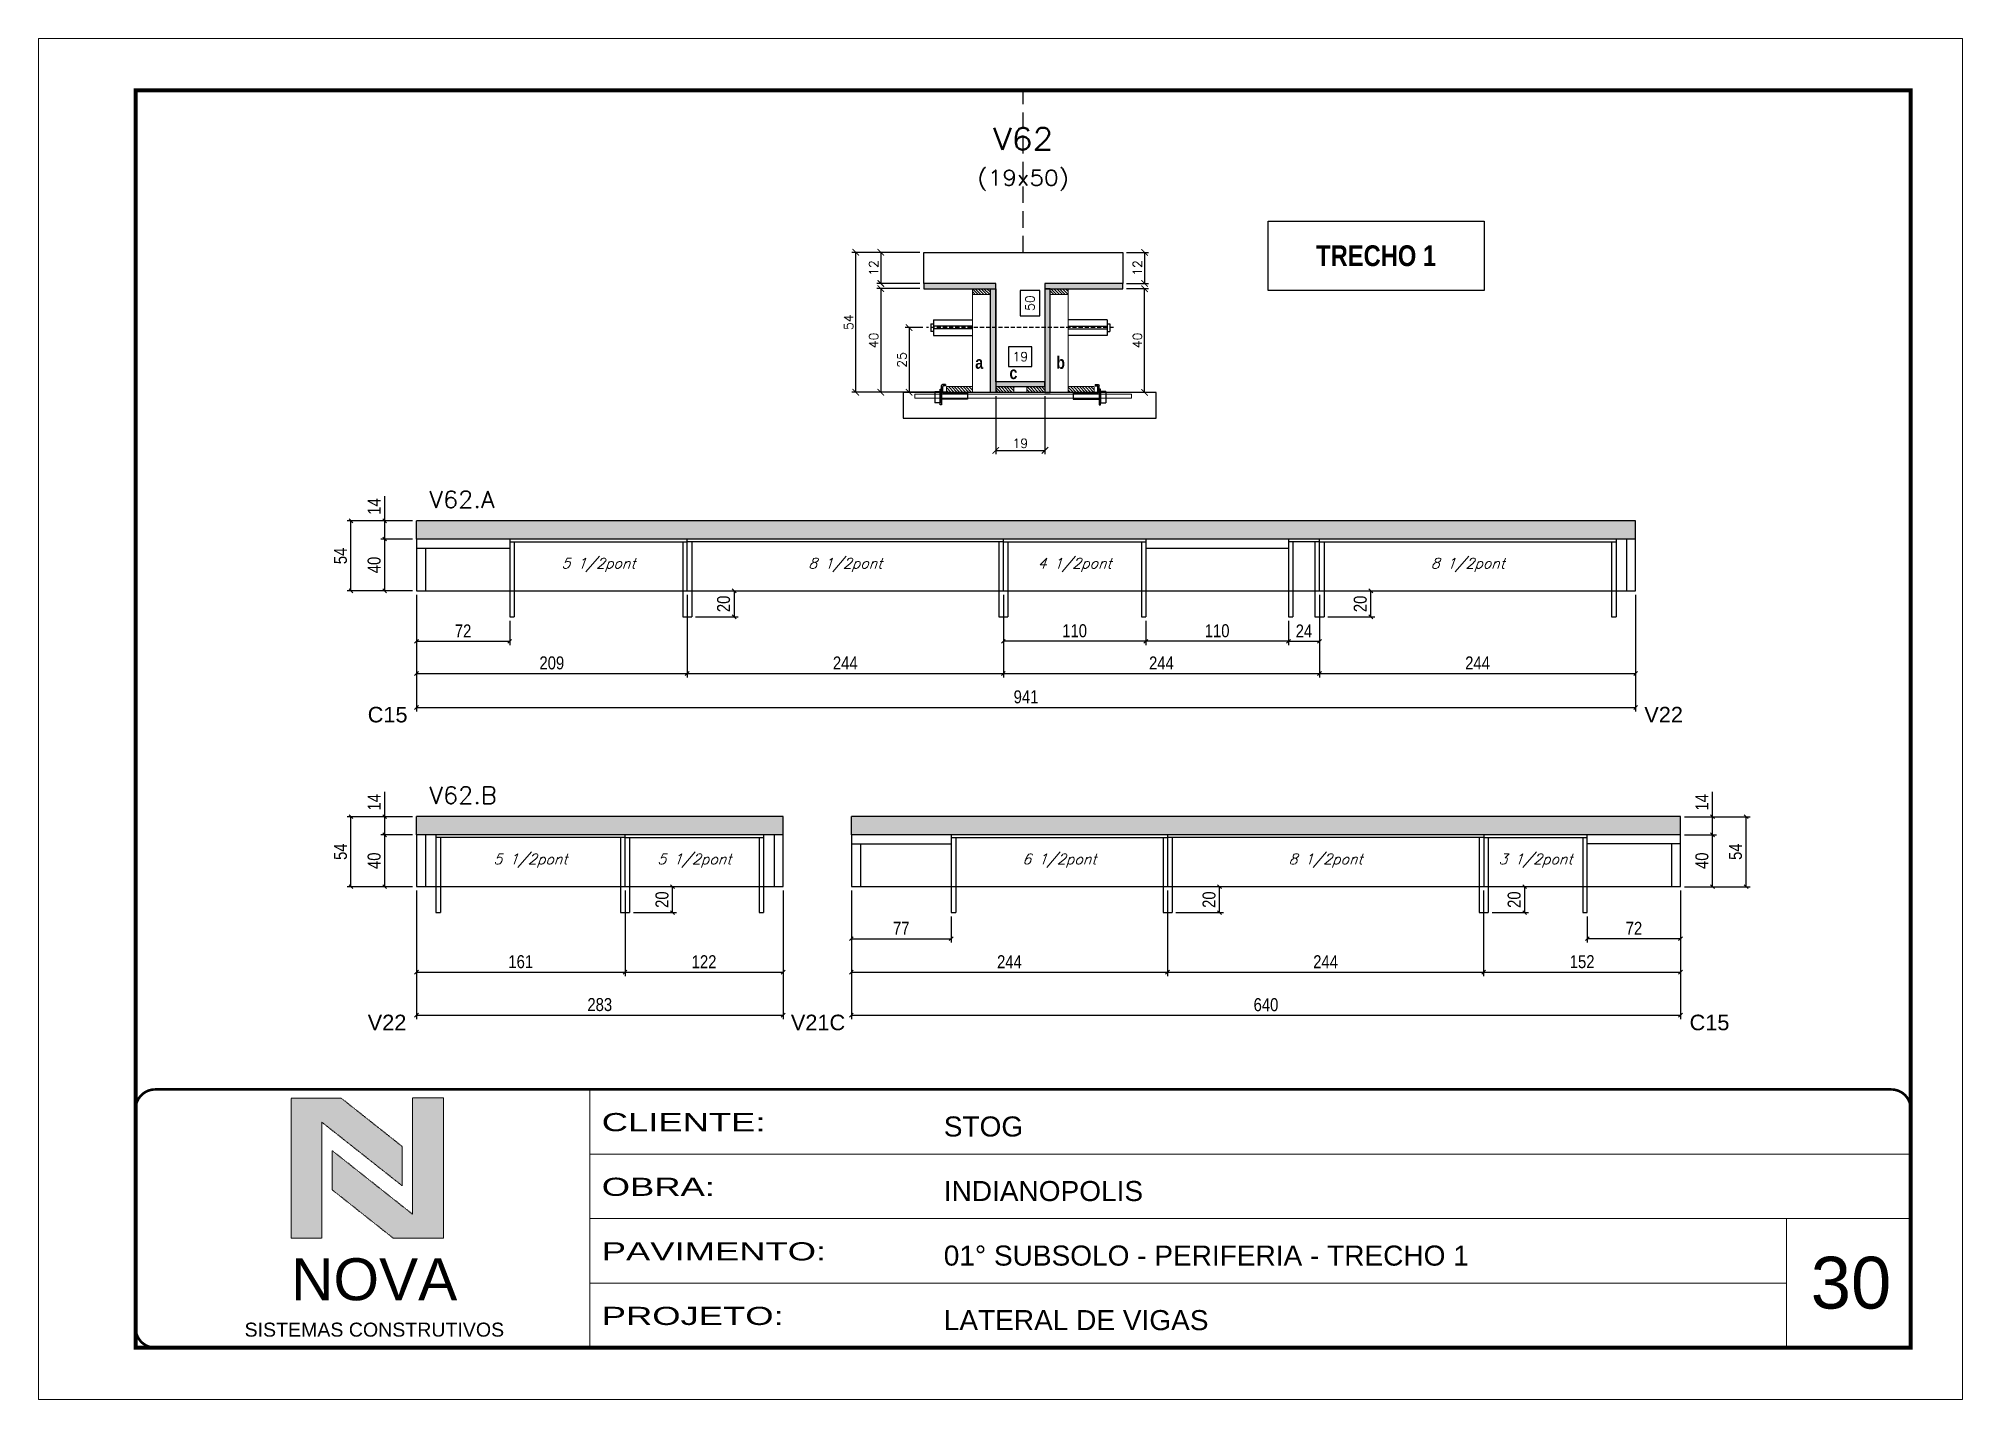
# Model space of a CAD drawing. Extents: x 0 to 6325, y 5574 to 19307.
# Drawn here: x 1585 to 3070, y 9020 to 10070 of the extents above; entities that cross this region are included whole.
import ezdxf
from ezdxf.enums import TextEntityAlignment as Align

# ---------------------------------------------------------------- set-up
doc = ezdxf.new("R2010")
doc.units = 0
for name, pattern in [('CONTINUO', [0]), ('DASHED', [0.75, 0.5, -0.25]), ('HIDDEN', [9.525, 6.35, -3.175])]:
    doc.linetypes.add(name, pattern=pattern)
for name, color, linetype in [('1', 1, 'Continuous'), ('5', 5, 'Continuous'), ('barrote', 251, 'Continuous'), ('COTA', 241, 'Continuous'), ('Cota Seção (2x)', 4, 'Continuous'), ('detalhes', 4, 'Continuous'), ('Hachura', 253, 'Continuous'), ('NOMENCLATURA', 7, 'Continuous'), ('Painéis', 200, 'Continuous'), ('presilha', 1, 'Continuous'), ('SARR_2.2x7', 40, 'Continuous'), ('SARR_3.5x7', 81, 'Continuous'), ('TENSOR', 3, 'Continuous'), ('texto', 7, 'Continuous'), ('Texto de Titulo', 7, 'Continuous'), ('Texto Qtd Sarr', 242, 'Continuous')]:
    doc.layers.add(name, color=color, linetype=linetype)
for name, color, linetype, lineweight in [('CARIMBO', 255, 'Continuous', 9), ('CARIMBO-LEGENDA', 75, 'Continuous', 15), ('CONCRETO', 251, 'Continuous', 25), ('Folhas', 255, 'Continuous', 9), ('Madeira', 126, 'Continuous', 18), ('SARRAFO DE PRESSAO', 251, 'DASHED', 9), ('SCO-___-LAJ', 2, 'Continuous', 0), ('Texto Seção', 7, 'Continuous', 15)]:
    doc.layers.add(name, color=color, linetype=linetype, lineweight=lineweight)
doc.styles.add('arial', font='arial.ttf')
doc.styles.add('COTA TECNICA', font='techl___.ttf', dxfattribs={"height": 10})
doc.styles.add('REGUA-120', font='ROMANS.shx', dxfattribs={"height": 15})
doc.styles.add('ROMANC', font='techb___.ttf', dxfattribs={"height": 2.5})
doc.styles.add('Romans', font='romans.shx')
doc.styles.get("Standard").update_dxf_attribs({"font": 'arial.ttf'})
doc.styles.add('TECNICA', font='techb___.ttf', dxfattribs={"height": 10})
doc.styles.add('Tecnologia', font='')
doc.styles.get('Tecnologia').set_extended_font_data('Forgotten Futurist')
doc.dimstyles.new('Cota Seção (2x)', dxfattribs={"dimtxt": 7, "dimasz": 5, "dimexe": 3, "dimexo": 3, "dimgap": 2, "dimtad": 3, "dimdec": 1, "dimlfac": 0.5, "dimzin": 12, "dimdsep": 46, "dimtxsty": 'Romans', "dimblk": 'ARCHTICK', "dimcen": 0, "dimclrd": 4, "dimclre": 4, "dimclrt": 1, "dimadec": 1, "dimazin": 3, "dimtfac": 1, "dimtdec": 1, "dimtmove": 0, "dimatfit": 3, "dimldrblk": 'OBLIQUE', "dimfxl": 1, "dimtolj": 1, "dimtzin": 12, "dimarcsym": 0})
doc.dimstyles.new('Cota Seção interna', dxfattribs={"dimtxt": 7, "dimasz": 6, "dimexe": 0.18, "dimexo": 2, "dimgap": -4, "dimtad": 3, "dimdec": 1, "dimlfac": 0.5, "dimzin": 12, "dimdsep": 46, "dimtxsty": 'Romans', "dimblk": 'ARCHTICK', "dimcen": 0.09, "dimse1": 1, "dimse2": 1, "dimsd1": 1, "dimsd2": 1, "dimclrd": 180, "dimclre": 5, "dimclrt": 1, "dimadec": 0, "dimazin": 3, "dimtfac": 1, "dimtdec": 1, "dimtofl": 0, "dimtmove": 0, "dimatfit": 3, "dimldrblk": 'ARCHTICK', "dimfxl": 1, "dimtolj": 1, "dimtzin": 0, "dimarcsym": 0})
doc.dimstyles.new('PAINEL', dxfattribs={"dimtxt": 10, "dimasz": 3, "dimexe": 3, "dimexo": 3, "dimgap": 3, "dimtad": 1, "dimdec": 1, "dimzin": 12, "dimdsep": 46, "dimtxsty": 'COTA TECNICA', "dimblk1": 'OBLIQUE', "dimblk2": 'OBLIQUE', "dimsah": 1, "dimcen": 0.9, "dimclrd": 4, "dimclre": 4, "dimclrt": 240, "dimadec": 1, "dimazin": 3, "dimtfac": 1, "dimtdec": 1, "dimtmove": 0, "dimatfit": 3, "dimfxl": 1, "dimtolj": 1, "dimtzin": 12, "dimarcsym": 0})
pattern_1 = [(315, (25280.4202, 1567.3305), (1.12253202, 1.12253202), [])]

msp = doc.modelspace()

# ---------------------------------------------------------------- texts
at = {"layer": '5', "linetype": 'Continuous'}
for s, rotation, p in [('C15', 0.00004, (1839.1, 9542.35)), ('V22', 359.99996, (2824.39, 9542.35)), ('V22', 0.00004, (1839.1, 9304.86)), ('V21C', 0.00004, (2165.71, 9304.86)), ('C15', 0.00004, (2859.35, 9304.86))]:
    msp.add_text(s, height=12, rotation=rotation, dxfattribs=at).set_placement(p)
at = {"layer": 'CARIMBO', "style": 'arial'}
msp.add_text('30', height=40, dxfattribs=at).set_placement((2952.86, 9090.12))
at = {"layer": 'detalhes', "style": 'TECNICA'}
for s, p in [('a', (2307.97, 9815.17)), ('b', (2370.51, 9815.16)), ('c', (2334.4, 9807.21))]:
    msp.add_text(s, height=9.6, dxfattribs=at).set_placement(p)
at = {"layer": 'NOMENCLATURA', "color": 2, "insert": (2617.42, 9902.3), "char_height": 16, "attachment_point": 5, "style": 'ROMANC'}
msp.add_mtext('TRECHO 1', dxfattribs=at)
at = {"layer": 'texto', "color": 2, "char_height": 8, "attachment_point": 5, "style": 'Romans'}
for s, insert in [('{\\Q19;\\C256;5 1/2pont}', (2017.2, 9663.83)), ('{\\Q19;\\C256;8 1/2pont}', (2207.7, 9663.83)), ('{\\Q19;\\C256;4 1/2pont}', (2384.7, 9663.83)), ('{\\Q19;\\C256;8 1/2pont}', (2688.2, 9663.83)), ('{\\Q19;\\C256;5 1/2pont}', (1964.7, 9435.64)), ('{\\Q19;\\C256;5 1/2pont}', (2091.2, 9435.64)), ('{\\Q19;\\C256;6 1/2pont}', (2372.92, 9435.64)), ('{\\Q19;\\C256;8 1/2pont}', (2578.42, 9435.64)), ('{\\Q19;\\C256;3 1/2pont}', (2740.42, 9435.64))]:
    msp.add_mtext(s, dxfattribs=dict(at, insert=insert))
at = {"layer": 'Texto Seção', "style": 'REGUA-120', "width": 1.05}
for s, p in [('V62.A', (1886.7, 9707.83)), ('V62.B', (1886.7, 9479.64))]:
    msp.add_text(s, height=13, dxfattribs=at).set_placement(p)

# ---------------------------------------------------------------- blocks, each defined once
blk = doc.blocks.new('A$C64660E27')
at = {"layer": 'COTA', "true_color": 0x1a1a1a}
h = blk.add_hatch(color=250, dxfattribs=at)
h.dxf.hatch_style = 1
h.paths.add_polyline_path([(185.4, -11.6), (142.4, -11.6), (142.4, -131.6), (168.8, -131.6), (168.8, -32.2), (237.7, -86.7), (237.7, -53)])
at = {"layer": 'COTA'}
h = blk.add_hatch(color=20, dxfattribs=at)
h.dxf.hatch_style = 1
h.paths.add_polyline_path([(273, -11.4), (246.6, -11.4), (246.6, -111.1), (177.7, -56.6), (177.7, -90.2), (230, -131.6), (273, -131.6)])
for p, q in [((142.4, -131.6), (142.4, -11.6)), ((142.4, -11.6), (185.4, -11.6)), ((185.4, -11.6), (237.7, -53)), ((273, -11.4), (246.6, -11.4)), ((246.6, -111.1), (246.6, -11.4)), ((273, -11.4), (273, -131.6)), ((168.8, -32.2), (237.7, -86.7)), ((168.8, -131.6), (168.8, -32.2)), ((246.6, -111.1), (177.7, -56.6)), ((177.7, -90.2), (177.7, -56.6)), ((237.7, -86.7), (237.7, -53)), ((230, -131.6), (177.7, -90.2)), ((142.4, -131.6), (168.8, -131.6)), ((273, -131.6), (230, -131.6))]:
    blk.add_line(p, q)
at = {"layer": 'CARIMBO-LEGENDA', "color": 7, "linetype": 'Continuous', "ltscale": 100, "style": 'arial'}
blk.add_text('NOVA', height=36, dxfattribs=at).set_placement((142.4, -184.8))
at = {"layer": 'CARIMBO-LEGENDA', "color": 7, "linetype": 'Continuous', "style": 'arial'}
blk.add_text('SISTEMAS CONSTRUTIVOS', height=12, dxfattribs=at).set_placement((102.5, -216))
blk = doc.blocks.new('9999999999')
at = {"color": 30, "linetype": 'CONTINUO'}
for p, q in [((98564.6, 34230.2), (98564.6, 34429.4)), ((98564.6, 34379.6), (99584, 34379.6)), ((98564.6, 34329.8), (99488, 34329.8)), ((99584, 34329.8), (99488, 34329.8)), ((99488, 34329.8), (99488, 34230.2)), ((98564.6, 34280), (99488, 34280))]:
    blk.add_line(p, q, dxfattribs=at)
at = {"color": 30, "linetype": 'CONTINUO', "const_width": 2}
blk.add_lwpolyline([(99584, 34230.2), (99584, 34414.4, 0.414214), (99569, 34429.4), (98229, 34429.4, 0.414214), (98214, 34414.4), (98214, 34245.2, 0.414214), (98229, 34230.2), (99584, 34230.2)], format="xyb", dxfattribs=at)
at = {"layer": 'Folhas'}
blk.add_lwpolyline([(98139, 34190.2), (99624, 34190.2), (99624, 35240.2), (98139, 35240.2)], close=True, dxfattribs=at)
at = {"layer": 'Folhas', "color": 30, "const_width": 3}
blk.add_lwpolyline([(98214, 34230.2), (99584, 34230.2), (99584, 35200.2), (98214, 35200.2)], close=True, dxfattribs=at)
at = {"xscale": 0.9, "yscale": 0.9, "zscale": 0.9}
blk.add_blockref('A$C64660E27', (98205.8, 34433.1), dxfattribs=at)
at = {"color": 7, "linetype": 'Continuous', "ltscale": 5, "style": 'arial'}
for s, height, p in [('STOG', 15.48, (98837.7, 34393.1)), ('INDIANOPOLIS', 15.483, (98837.7, 34343.3)), ('01° SUBSOLO - PERIFERIA - TRECHO 1', 15.483, (98837.7, 34293.5)), ('LATERAL DE VIGAS', 15.483, (98837.7, 34243.7))]:
    blk.add_text(s, height=height, dxfattribs=at).set_placement(p)
at = {"layer": 'Folhas', "color": 7, "style": 'Tecnologia', "width": 1.5}
for s, p in [('CLIENTE:', (98573.7, 34397.2)), ('OBRA:', (98573.7, 34347.3)), ('PAVIMENTO:', (98573.7, 34297.5)), ('PROJETO:', (98573.7, 34247.7))]:
    blk.add_text(s, height=14, dxfattribs=at).set_placement(p)
blk = doc.blocks.new('titulo1')
at = {"layer": 'Defpoints', "color": 252, "linetype": 'HIDDEN', "ltscale": 2}
blk.add_line((0, 0), (0, 125), dxfattribs=at)
at = {"layer": 'Defpoints', "style": 'Romans', "oblique": 15}
blk.add_attdef('FOLHA', text='', height=10, dxfattribs=at).set_placement((0, 15.6), align=Align.MIDDLE_CENTER)
at = {"layer": 'Texto Qtd Sarr', "color": 3, "style": 'Romans', "oblique": 15}
for tag, height, p in [('TITULO', 17, (0, 71.4)), ('SEÇÃO', 12, (0, 41.5))]:
    blk.add_attdef(tag, text='', height=height, dxfattribs=at).set_placement(p, align=Align.MIDDLE_CENTER)
blk = doc.blocks.new('_ArchTick')
at = {"color": 0, "linetype": 'ByBlock', "const_width": 0.15}
blk.add_lwpolyline([(-0.5, -0.5), (0.5, 0.5)], dxfattribs=at)
blk = doc.blocks.new('*D3214')
at = {"layer": 'COTA', "color": 4, "lineweight": -2, "transparency": 16777216}
for p, q in [((2424.8, 9905), (2441.7, 9905)), ((2438.7, 9905), (2438.7, 9881)), ((2424.8, 9881), (2441.7, 9881))]:
    blk.add_line(p, q, dxfattribs=at)
at = {"layer": 'Defpoints', "color": 0, "transparency": 16777216}
for p in [(2421.8, 9905), (2421.8, 9881), (2438.7, 9881)]:
    blk.add_point(p, dxfattribs=at)
at = {"layer": 'COTA', "color": 4, "lineweight": -2, "transparency": 16777216, "xscale": 5, "yscale": 5, "zscale": 5}
for p, rotation in [((2438.7, 9905), 90), ((2438.7, 9881), 270)]:
    blk.add_blockref('_ArchTick', p, dxfattribs=dict(at, rotation=rotation))
at = {"layer": 'COTA', "color": 1, "transparency": 16777216, "insert": (2433.2, 9893), "char_height": 7, "attachment_point": 5, "rotation": 90, "style": 'Romans'}
blk.add_mtext('\\A1;12', dxfattribs=at)
blk = doc.blocks.new('_Oblique')
at = {"layer": '1', "color": 0, "lineweight": -2}
blk.add_line((-0.5, -0.5), (0.5, 0.5), dxfattribs=at)
blk = doc.blocks.new('*D3215')
at = {"layer": 'COTA', "color": 4, "lineweight": -2, "transparency": 16777216}
for p, q in [((2265.2, 9905), (2212.8, 9905)), ((2215.8, 9797), (2215.8, 9905)), ((2287.2, 9797), (2212.8, 9797))]:
    blk.add_line(p, q, dxfattribs=at)
at = {"layer": 'Defpoints', "color": 0, "transparency": 16777216}
for p in [(2215.8, 9905), (2268.2, 9905), (2290.2, 9797)]:
    blk.add_point(p, dxfattribs=at)
at = {"layer": 'COTA', "color": 4, "lineweight": -2, "transparency": 16777216, "xscale": 5, "yscale": 5, "zscale": 5}
for p, rotation in [((2215.8, 9905), 90), ((2215.8, 9797), 270)]:
    blk.add_blockref('_ArchTick', p, dxfattribs=dict(at, rotation=rotation))
at = {"layer": 'COTA', "color": 1, "transparency": 16777216, "insert": (2210.3, 9851), "char_height": 7, "attachment_point": 5, "rotation": 90, "style": 'Romans'}
blk.add_mtext('\\A1;54', dxfattribs=at)
blk = doc.blocks.new('*D3216')
at = {"layer": 'COTA', "color": 4, "lineweight": -2, "transparency": 16777216}
for p, q in [((2424.8, 9877), (2441.7, 9877)), ((2438.7, 9797), (2438.7, 9877)), ((2398.4, 9797), (2441.7, 9797))]:
    blk.add_line(p, q, dxfattribs=at)
at = {"layer": 'Defpoints', "color": 0, "transparency": 16777216}
for p in [(2421.8, 9877), (2438.7, 9877), (2395.4, 9797)]:
    blk.add_point(p, dxfattribs=at)
at = {"layer": 'COTA', "color": 4, "lineweight": -2, "transparency": 16777216, "xscale": 5, "yscale": 5, "zscale": 5}
for p, rotation in [((2438.7, 9877), 90), ((2438.7, 9797), 270)]:
    blk.add_blockref('_ArchTick', p, dxfattribs=dict(at, rotation=rotation))
at = {"layer": 'COTA', "color": 1, "transparency": 16777216, "insert": (2433.2, 9837), "char_height": 7, "attachment_point": 5, "rotation": 90, "style": 'Romans'}
blk.add_mtext('\\A1;40', dxfattribs=at)
blk = doc.blocks.new('*D3217')
at = {"layer": 'Cota Seção (2x)', "color": 180, "lineweight": -2, "transparency": 16777216}
for p, q in [((2357.8, 9875.5), (2342.8, 9875.5)), ((2342.8, 9875.5), (2342.8, 9856.1)), ((2357.8, 9856.1), (2357.8, 9875.5)), ((2342.8, 9856.1), (2357.8, 9856.1))]:
    blk.add_line(p, q, dxfattribs=at)
at = {"layer": 'Defpoints', "color": 0, "transparency": 16777216}
for p in [(2361.8, 9905), (2372.8, 9905), (2372.8, 9805)]:
    blk.add_point(p, dxfattribs=at)
at = {"layer": 'Cota Seção (2x)', "color": 1, "transparency": 16777216, "insert": (2350.3, 9865.8), "char_height": 7, "attachment_point": 5, "rotation": 90, "style": 'Romans'}
blk.add_mtext('\\A1;50', dxfattribs=at)
blk = doc.blocks.new('*D3218')
at = {"layer": 'COTA', "color": 4, "lineweight": -2, "transparency": 16777216}
for p, q in [((2265.2, 9905), (2232.1, 9905)), ((2235.1, 9905), (2235.1, 9881)), ((2265.2, 9881), (2232.1, 9881))]:
    blk.add_line(p, q, dxfattribs=at)
at = {"layer": 'Defpoints', "color": 0, "transparency": 16777216}
for p in [(2268.2, 9905), (2235.1, 9881), (2268.2, 9881)]:
    blk.add_point(p, dxfattribs=at)
at = {"layer": 'COTA', "color": 4, "lineweight": -2, "transparency": 16777216, "xscale": 5, "yscale": 5, "zscale": 5}
for p, rotation in [((2235.1, 9905), 90), ((2235.1, 9881), 270)]:
    blk.add_blockref('_ArchTick', p, dxfattribs=dict(at, rotation=rotation))
at = {"layer": 'COTA', "color": 1, "transparency": 16777216, "insert": (2229.6, 9893), "char_height": 7, "attachment_point": 5, "rotation": 90, "style": 'Romans'}
blk.add_mtext('\\A1;12', dxfattribs=at)
blk = doc.blocks.new('*D3219')
at = {"layer": 'COTA', "color": 4, "lineweight": -2, "transparency": 16777216}
for p, q in [((2265.2, 9877), (2232.1, 9877)), ((2235.1, 9877), (2235.1, 9797)), ((2287.2, 9797), (2232.1, 9797))]:
    blk.add_line(p, q, dxfattribs=at)
at = {"layer": 'Defpoints', "color": 0, "transparency": 16777216}
for p in [(2268.2, 9877), (2235.1, 9797), (2290.2, 9797)]:
    blk.add_point(p, dxfattribs=at)
at = {"layer": 'COTA', "color": 4, "lineweight": -2, "transparency": 16777216, "xscale": 5, "yscale": 5, "zscale": 5}
for p, rotation in [((2235.1, 9877), 90), ((2235.1, 9797), 270)]:
    blk.add_blockref('_ArchTick', p, dxfattribs=dict(at, rotation=rotation))
at = {"layer": 'COTA', "color": 1, "transparency": 16777216, "insert": (2229.6, 9837), "char_height": 7, "attachment_point": 5, "rotation": 90, "style": 'Romans'}
blk.add_mtext('\\A1;40', dxfattribs=at)
blk = doc.blocks.new('PRESILHA METÁLICA 1')
at = {"layer": 'presilha'}
for p, q in [((0, 13), (6, 13)), ((0, 13), (0, 0)), ((6, 0), (0, 0)), ((6, 15.5), (7.5, 15.5)), ((6, -2.5), (6, 15.5)), ((6, 13), (6, 0)), ((7.5, 10.6), (7.5, 19.9)), ((7.5, 15.5), (7.5, -2.5)), ((37.5, 4.1), (7.5, 4.1)), ((12, 21), (8.6, 21)), ((9, 11.6), (9, 18.9)), ((12, 19.5), (9.6, 19.5)), ((37.5, 11), (9.6, 11)), ((12, 21), (12, 19.5)), ((37.5, 11), (37.5, 4.1)), ((7.5, -2.5), (6, -2.5))]:
    blk.add_line(p, q, dxfattribs=at)
for centre, radius, start, end in [((8.6, 19.9), 1.14, 90, 180), ((9.6, 18.9), 0.57, 90, 180), ((9.6, 11.6), 0.57, 180, 270)]:
    blk.add_arc(centre, radius, start, end, dxfattribs=at)
blk = doc.blocks.new('*D3220')
at = {"layer": 'COTA', "color": 4, "lineweight": -2, "transparency": 16777216}
for p, q in [((2323.8, 9794), (2323.8, 9749.2)), ((2361.8, 9794), (2361.8, 9749.2)), ((2323.8, 9752.2), (2361.8, 9752.2))]:
    blk.add_line(p, q, dxfattribs=at)
at = {"layer": 'Defpoints', "color": 0, "transparency": 16777216}
for p in [(2323.8, 9797), (2361.8, 9797), (2361.8, 9752.2)]:
    blk.add_point(p, dxfattribs=at)
at = {"layer": 'COTA', "color": 4, "lineweight": -2, "transparency": 16777216, "xscale": 5, "yscale": 5, "zscale": 5, "rotation": 180}
blk.add_blockref('_ArchTick', (2323.8, 9752.2), dxfattribs=at)
at = {"layer": 'COTA', "color": 4, "lineweight": -2, "transparency": 16777216, "xscale": 5, "yscale": 5, "zscale": 5}
blk.add_blockref('_ArchTick', (2361.8, 9752.2), dxfattribs=at)
at = {"layer": 'COTA', "color": 1, "transparency": 16777216, "insert": (2342.8, 9757.7), "char_height": 7, "attachment_point": 5, "style": 'Romans'}
blk.add_mtext('\\A1;19', dxfattribs=at)
blk = doc.blocks.new('*D3221')
at = {"layer": 'Cota Seção (2x)', "color": 180, "lineweight": -2, "transparency": 16777216}
for p, q in [((2351.8, 9832), (2333.8, 9832)), ((2333.8, 9832), (2333.8, 9817)), ((2351.8, 9817), (2351.8, 9832)), ((2333.8, 9817), (2351.8, 9817))]:
    blk.add_line(p, q, dxfattribs=at)
at = {"layer": 'Defpoints', "color": 0, "transparency": 16777216}
for p in [(2361.8, 9813), (2323.8, 9797), (2361.8, 9797)]:
    blk.add_point(p, dxfattribs=at)
at = {"layer": 'Cota Seção (2x)', "color": 1, "transparency": 16777216, "insert": (2342.8, 9824.5), "char_height": 7, "attachment_point": 5, "style": 'Romans'}
blk.add_mtext('\\A1;19', dxfattribs=at)
blk = doc.blocks.new('*D3222')
at = {"layer": 'COTA', "color": 4, "lineweight": -2, "transparency": 16777216}
for p, q in [((1876.7, 9640.8), (1876.7, 9550.8)), ((2817.7, 9640.8), (2817.7, 9550.8)), ((1876.7, 9553.8), (2817.7, 9553.8))]:
    blk.add_line(p, q, dxfattribs=at)
at = {"layer": 'Defpoints', "color": 0, "transparency": 16777216}
for p in [(1876.7, 9643.8), (2817.7, 9643.8), (2817.7, 9553.8)]:
    blk.add_point(p, dxfattribs=at)
at = {"layer": 'COTA', "color": 4, "lineweight": -2, "transparency": 16777216, "xscale": 3, "yscale": 3, "zscale": 3, "rotation": 180}
blk.add_blockref('_Oblique', (1876.7, 9553.8), dxfattribs=at)
at = {"layer": 'COTA', "color": 4, "lineweight": -2, "transparency": 16777216, "xscale": 3, "yscale": 3, "zscale": 3}
blk.add_blockref('_Oblique', (2817.7, 9553.8), dxfattribs=at)
at = {"layer": 'COTA', "color": 240, "transparency": 16777216, "insert": (2347.2, 9562), "char_height": 10, "attachment_point": 5, "style": 'COTA TECNICA'}
blk.add_mtext('\\A1;941', dxfattribs=at)
blk = doc.blocks.new('*D3223')
at = {"layer": 'COTA', "color": 4, "lineweight": -2, "transparency": 16777216}
for p, q in [((1873.7, 9683.8), (1849.2, 9683.8)), ((1852.2, 9643.8), (1852.2, 9683.8)), ((1873.7, 9643.8), (1849.2, 9643.8))]:
    blk.add_line(p, q, dxfattribs=at)
at = {"layer": 'Defpoints', "color": 0, "transparency": 16777216}
for p in [(1852.2, 9683.8), (1876.7, 9683.8), (1876.7, 9643.8)]:
    blk.add_point(p, dxfattribs=at)
at = {"layer": 'COTA', "color": 4, "lineweight": -2, "transparency": 16777216, "xscale": 3, "yscale": 3, "zscale": 3}
for p, rotation in [((1852.2, 9683.8), 90), ((1852.2, 9643.8), 270)]:
    blk.add_blockref('_Oblique', p, dxfattribs=dict(at, rotation=rotation))
at = {"layer": 'COTA', "color": 240, "transparency": 16777216, "insert": (1844.1, 9663.8), "char_height": 10, "attachment_point": 5, "rotation": 90, "style": 'COTA TECNICA'}
blk.add_mtext('\\A1;40', dxfattribs=at)
blk = doc.blocks.new('*D4335')
at = {"layer": 'COTA', "color": 4, "lineweight": -2, "transparency": 16777216}
for p, q in [((1852.2, 9697.8), (1852.2, 9716.9)), ((1873.7, 9697.8), (1849.2, 9697.8)), ((1852.2, 9683.8), (1852.2, 9697.8)), ((1873.7, 9683.8), (1849.2, 9683.8))]:
    blk.add_line(p, q, dxfattribs=at)
at = {"layer": 'Defpoints', "color": 0, "transparency": 16777216}
for p in [(1852.2, 9697.8), (1876.7, 9697.8), (1876.7, 9683.8)]:
    blk.add_point(p, dxfattribs=at)
at = {"layer": 'COTA', "color": 4, "lineweight": -2, "transparency": 16777216, "xscale": 3, "yscale": 3, "zscale": 3}
for p, rotation in [((1852.2, 9697.8), 90), ((1852.2, 9683.8), 270)]:
    blk.add_blockref('_Oblique', p, dxfattribs=dict(at, rotation=rotation))
at = {"layer": 'COTA', "color": 240, "transparency": 16777216, "insert": (1844.1, 9708.9), "char_height": 10, "attachment_point": 5, "rotation": 90, "style": 'COTA TECNICA'}
blk.add_mtext('\\A1;14', dxfattribs=at)
blk = doc.blocks.new('*D3247')
at = {"layer": 'COTA', "color": 4, "lineweight": -2, "transparency": 16777216}
for p, q in [((1873.7, 9697.8), (1823.2, 9697.8)), ((1826.2, 9643.8), (1826.2, 9697.8)), ((1873.7, 9643.8), (1823.2, 9643.8))]:
    blk.add_line(p, q, dxfattribs=at)
at = {"layer": 'Defpoints', "color": 0, "transparency": 16777216}
for p in [(1826.2, 9697.8), (1876.7, 9697.8), (1876.7, 9643.8)]:
    blk.add_point(p, dxfattribs=at)
at = {"layer": 'COTA', "color": 4, "lineweight": -2, "transparency": 16777216, "xscale": 3, "yscale": 3, "zscale": 3}
for p, rotation in [((1826.2, 9697.8), 90), ((1826.2, 9643.8), 270)]:
    blk.add_blockref('_Oblique', p, dxfattribs=dict(at, rotation=rotation))
at = {"layer": 'COTA', "color": 240, "transparency": 16777216, "insert": (1818.1, 9670.8), "char_height": 10, "attachment_point": 5, "rotation": 90, "style": 'COTA TECNICA'}
blk.add_mtext('\\A1;54', dxfattribs=at)
blk = doc.blocks.new('*D4336')
at = {"layer": 'COTA', "color": 4, "lineweight": -2, "transparency": 16777216}
for p, q in [((1876.7, 9640.8), (1876.7, 9577.1)), ((2085.7, 9640.8), (2085.7, 9577.1)), ((1876.7, 9580.1), (2085.7, 9580.1))]:
    blk.add_line(p, q, dxfattribs=at)
at = {"layer": 'Defpoints', "color": 0, "transparency": 16777216}
for p in [(1876.7, 9643.8), (2085.7, 9643.8), (2085.7, 9580.1)]:
    blk.add_point(p, dxfattribs=at)
at = {"layer": 'COTA', "color": 4, "lineweight": -2, "transparency": 16777216, "xscale": 3, "yscale": 3, "zscale": 3, "rotation": 180}
blk.add_blockref('_Oblique', (1876.7, 9580.1), dxfattribs=at)
at = {"layer": 'COTA', "color": 4, "lineweight": -2, "transparency": 16777216, "xscale": 3, "yscale": 3, "zscale": 3}
blk.add_blockref('_Oblique', (2085.7, 9580.1), dxfattribs=at)
at = {"layer": 'COTA', "color": 240, "transparency": 16777216, "insert": (1981.2, 9588.2), "char_height": 10, "attachment_point": 5, "style": 'COTA TECNICA'}
blk.add_mtext('\\A1;209', dxfattribs=at)
blk = doc.blocks.new('*D4337')
at = {"layer": 'COTA', "color": 4, "lineweight": -2, "transparency": 16777216}
for p, q in [((2085.7, 9640.8), (2085.7, 9577.1)), ((2329.7, 9640.8), (2329.7, 9577.1)), ((2085.7, 9580.1), (2329.7, 9580.1))]:
    blk.add_line(p, q, dxfattribs=at)
at = {"layer": 'Defpoints', "color": 0, "transparency": 16777216}
for p in [(2085.7, 9643.8), (2329.7, 9643.8), (2329.7, 9580.1)]:
    blk.add_point(p, dxfattribs=at)
at = {"layer": 'COTA', "color": 4, "lineweight": -2, "transparency": 16777216, "xscale": 3, "yscale": 3, "zscale": 3, "rotation": 180}
blk.add_blockref('_Oblique', (2085.7, 9580.1), dxfattribs=at)
at = {"layer": 'COTA', "color": 4, "lineweight": -2, "transparency": 16777216, "xscale": 3, "yscale": 3, "zscale": 3}
blk.add_blockref('_Oblique', (2329.7, 9580.1), dxfattribs=at)
at = {"layer": 'COTA', "color": 240, "transparency": 16777216, "insert": (2207.7, 9588.2), "char_height": 10, "attachment_point": 5, "style": 'COTA TECNICA'}
blk.add_mtext('\\A1;244', dxfattribs=at)
blk = doc.blocks.new('*D4338')
at = {"layer": 'COTA', "color": 4, "lineweight": -2, "transparency": 16777216}
for p, q in [((2329.7, 9640.8), (2329.7, 9577.1)), ((2573.7, 9640.8), (2573.7, 9577.1)), ((2329.7, 9580.1), (2573.7, 9580.1))]:
    blk.add_line(p, q, dxfattribs=at)
at = {"layer": 'Defpoints', "color": 0, "transparency": 16777216}
for p in [(2329.7, 9643.8), (2573.7, 9643.8), (2573.7, 9580.1)]:
    blk.add_point(p, dxfattribs=at)
at = {"layer": 'COTA', "color": 4, "lineweight": -2, "transparency": 16777216, "xscale": 3, "yscale": 3, "zscale": 3, "rotation": 180}
blk.add_blockref('_Oblique', (2329.7, 9580.1), dxfattribs=at)
at = {"layer": 'COTA', "color": 4, "lineweight": -2, "transparency": 16777216, "xscale": 3, "yscale": 3, "zscale": 3}
blk.add_blockref('_Oblique', (2573.7, 9580.1), dxfattribs=at)
at = {"layer": 'COTA', "color": 240, "transparency": 16777216, "insert": (2451.7, 9588.2), "char_height": 10, "attachment_point": 5, "style": 'COTA TECNICA'}
blk.add_mtext('\\A1;244', dxfattribs=at)
blk = doc.blocks.new('*D4339')
at = {"layer": 'COTA', "color": 4, "lineweight": -2, "transparency": 16777216}
for p, q in [((2573.7, 9640.8), (2573.7, 9577.1)), ((2817.7, 9640.8), (2817.7, 9577.1)), ((2573.7, 9580.1), (2817.7, 9580.1))]:
    blk.add_line(p, q, dxfattribs=at)
at = {"layer": 'Defpoints', "color": 0, "transparency": 16777216}
for p in [(2573.7, 9643.8), (2817.7, 9643.8), (2817.7, 9580.1)]:
    blk.add_point(p, dxfattribs=at)
at = {"layer": 'COTA', "color": 4, "lineweight": -2, "transparency": 16777216, "xscale": 3, "yscale": 3, "zscale": 3, "rotation": 180}
blk.add_blockref('_Oblique', (2573.7, 9580.1), dxfattribs=at)
at = {"layer": 'COTA', "color": 4, "lineweight": -2, "transparency": 16777216, "xscale": 3, "yscale": 3, "zscale": 3}
blk.add_blockref('_Oblique', (2817.7, 9580.1), dxfattribs=at)
at = {"layer": 'COTA', "color": 240, "transparency": 16777216, "insert": (2695.7, 9588.2), "char_height": 10, "attachment_point": 5, "style": 'COTA TECNICA'}
blk.add_mtext('\\A1;244', dxfattribs=at)
blk = doc.blocks.new('*D4331')
at = {"layer": 'COTA', "color": 4, "lineweight": -2, "transparency": 16777216}
for p, q in [((2439.7, 9620.8), (2439.7, 9601.9)), ((2549.7, 9620.8), (2549.7, 9601.9)), ((2549.7, 9604.9), (2439.7, 9604.9))]:
    blk.add_line(p, q, dxfattribs=at)
at = {"layer": 'Defpoints', "color": 0, "transparency": 16777216}
for p in [(2439.7, 9623.8), (2549.7, 9623.8), (2439.7, 9604.9)]:
    blk.add_point(p, dxfattribs=at)
at = {"layer": 'COTA', "color": 4, "lineweight": -2, "transparency": 16777216, "xscale": 3, "yscale": 3, "zscale": 3, "rotation": 180}
blk.add_blockref('_Oblique', (2439.7, 9604.9), dxfattribs=at)
at = {"layer": 'COTA', "color": 4, "lineweight": -2, "transparency": 16777216, "xscale": 3, "yscale": 3, "zscale": 3}
blk.add_blockref('_Oblique', (2549.7, 9604.9), dxfattribs=at)
at = {"layer": 'COTA', "color": 240, "transparency": 16777216, "insert": (2494.7, 9613), "char_height": 10, "attachment_point": 5, "style": 'COTA TECNICA'}
blk.add_mtext('\\A1;110', dxfattribs=at)
blk = doc.blocks.new('*D4332')
at = {"layer": 'COTA', "color": 4, "lineweight": -2, "transparency": 16777216}
for p, q in [((1876.7, 9640.8), (1876.7, 9601.9)), ((1948.7, 9620.8), (1948.7, 9601.9)), ((1876.7, 9604.9), (1948.7, 9604.9))]:
    blk.add_line(p, q, dxfattribs=at)
at = {"layer": 'Defpoints', "color": 0, "transparency": 16777216}
for p in [(1876.7, 9643.8), (1948.7, 9623.8), (1948.7, 9604.9)]:
    blk.add_point(p, dxfattribs=at)
at = {"layer": 'COTA', "color": 4, "lineweight": -2, "transparency": 16777216, "xscale": 3, "yscale": 3, "zscale": 3, "rotation": 180}
blk.add_blockref('_Oblique', (1876.7, 9604.9), dxfattribs=at)
at = {"layer": 'COTA', "color": 4, "lineweight": -2, "transparency": 16777216, "xscale": 3, "yscale": 3, "zscale": 3}
blk.add_blockref('_Oblique', (1948.7, 9604.9), dxfattribs=at)
at = {"layer": 'COTA', "color": 240, "transparency": 16777216, "insert": (1912.7, 9612.9), "char_height": 10, "attachment_point": 5, "style": 'COTA TECNICA'}
blk.add_mtext('\\A1;72', dxfattribs=at)
blk = doc.blocks.new('*D3248')
at = {"layer": 'COTA', "color": 4, "lineweight": -2, "transparency": 16777216}
for p, q in [((1876.7, 9412.6), (1876.7, 9313.4)), ((2159.7, 9412.6), (2159.7, 9313.4)), ((1876.7, 9316.4), (2159.7, 9316.4))]:
    blk.add_line(p, q, dxfattribs=at)
at = {"layer": 'Defpoints', "color": 0, "transparency": 16777216}
for p in [(1876.7, 9415.6), (2159.7, 9415.6), (2159.7, 9316.4)]:
    blk.add_point(p, dxfattribs=at)
at = {"layer": 'COTA', "color": 4, "lineweight": -2, "transparency": 16777216, "xscale": 3, "yscale": 3, "zscale": 3, "rotation": 180}
blk.add_blockref('_Oblique', (1876.7, 9316.4), dxfattribs=at)
at = {"layer": 'COTA', "color": 4, "lineweight": -2, "transparency": 16777216, "xscale": 3, "yscale": 3, "zscale": 3}
blk.add_blockref('_Oblique', (2159.7, 9316.4), dxfattribs=at)
at = {"layer": 'COTA', "color": 240, "transparency": 16777216, "insert": (2018.2, 9324.6), "char_height": 10, "attachment_point": 5, "style": 'COTA TECNICA'}
blk.add_mtext('\\A1;283', dxfattribs=at)
blk = doc.blocks.new('*D3249')
at = {"layer": 'COTA', "color": 4, "lineweight": -2, "transparency": 16777216}
for p, q in [((1873.7, 9455.6), (1849.2, 9455.6)), ((1852.2, 9415.6), (1852.2, 9455.6)), ((1873.7, 9415.6), (1849.2, 9415.6))]:
    blk.add_line(p, q, dxfattribs=at)
at = {"layer": 'Defpoints', "color": 0, "transparency": 16777216}
for p in [(1852.2, 9455.6), (1876.7, 9455.6), (1876.7, 9415.6)]:
    blk.add_point(p, dxfattribs=at)
at = {"layer": 'COTA', "color": 4, "lineweight": -2, "transparency": 16777216, "xscale": 3, "yscale": 3, "zscale": 3}
for p, rotation in [((1852.2, 9455.6), 90), ((1852.2, 9415.6), 270)]:
    blk.add_blockref('_Oblique', p, dxfattribs=dict(at, rotation=rotation))
at = {"layer": 'COTA', "color": 240, "transparency": 16777216, "insert": (1844.1, 9435.6), "char_height": 10, "attachment_point": 5, "rotation": 90, "style": 'COTA TECNICA'}
blk.add_mtext('\\A1;40', dxfattribs=at)
blk = doc.blocks.new('*D4340')
at = {"layer": 'COTA', "color": 4, "lineweight": -2, "transparency": 16777216}
for p, q in [((1852.2, 9469.6), (1852.2, 9488.8)), ((1873.7, 9469.6), (1849.2, 9469.6)), ((1852.2, 9455.6), (1852.2, 9469.6)), ((1873.7, 9455.6), (1849.2, 9455.6))]:
    blk.add_line(p, q, dxfattribs=at)
at = {"layer": 'Defpoints', "color": 0, "transparency": 16777216}
for p in [(1852.2, 9469.6), (1876.7, 9469.6), (1876.7, 9455.6)]:
    blk.add_point(p, dxfattribs=at)
at = {"layer": 'COTA', "color": 4, "lineweight": -2, "transparency": 16777216, "xscale": 3, "yscale": 3, "zscale": 3}
for p, rotation in [((1852.2, 9469.6), 90), ((1852.2, 9455.6), 270)]:
    blk.add_blockref('_Oblique', p, dxfattribs=dict(at, rotation=rotation))
at = {"layer": 'COTA', "color": 240, "transparency": 16777216, "insert": (1844.1, 9480.7), "char_height": 10, "attachment_point": 5, "rotation": 90, "style": 'COTA TECNICA'}
blk.add_mtext('\\A1;14', dxfattribs=at)
blk = doc.blocks.new('*D3250')
at = {"layer": 'COTA', "color": 4, "lineweight": -2, "transparency": 16777216}
for p, q in [((1873.7, 9469.6), (1823.2, 9469.6)), ((1826.2, 9415.6), (1826.2, 9469.6)), ((1873.7, 9415.6), (1823.2, 9415.6))]:
    blk.add_line(p, q, dxfattribs=at)
at = {"layer": 'Defpoints', "color": 0, "transparency": 16777216}
for p in [(1826.2, 9469.6), (1876.7, 9469.6), (1876.7, 9415.6)]:
    blk.add_point(p, dxfattribs=at)
at = {"layer": 'COTA', "color": 4, "lineweight": -2, "transparency": 16777216, "xscale": 3, "yscale": 3, "zscale": 3}
for p, rotation in [((1826.2, 9469.6), 90), ((1826.2, 9415.6), 270)]:
    blk.add_blockref('_Oblique', p, dxfattribs=dict(at, rotation=rotation))
at = {"layer": 'COTA', "color": 240, "transparency": 16777216, "insert": (1818.1, 9442.6), "char_height": 10, "attachment_point": 5, "rotation": 90, "style": 'COTA TECNICA'}
blk.add_mtext('\\A1;54', dxfattribs=at)
blk = doc.blocks.new('*D3251')
at = {"layer": 'COTA', "color": 4, "lineweight": -2, "transparency": 16777216}
for p, q in [((1876.7, 9412.6), (1876.7, 9346.6)), ((2037.7, 9412.6), (2037.7, 9346.6)), ((1876.7, 9349.6), (2037.7, 9349.6))]:
    blk.add_line(p, q, dxfattribs=at)
at = {"layer": 'Defpoints', "color": 0, "transparency": 16777216}
for p in [(1876.7, 9415.6), (2037.7, 9415.6), (2037.7, 9349.6)]:
    blk.add_point(p, dxfattribs=at)
at = {"layer": 'COTA', "color": 4, "lineweight": -2, "transparency": 16777216, "xscale": 3, "yscale": 3, "zscale": 3, "rotation": 180}
blk.add_blockref('_Oblique', (1876.7, 9349.6), dxfattribs=at)
at = {"layer": 'COTA', "color": 4, "lineweight": -2, "transparency": 16777216, "xscale": 3, "yscale": 3, "zscale": 3}
blk.add_blockref('_Oblique', (2037.7, 9349.6), dxfattribs=at)
at = {"layer": 'COTA', "color": 240, "transparency": 16777216, "insert": (1957.2, 9357.7), "char_height": 10, "attachment_point": 5, "style": 'COTA TECNICA'}
blk.add_mtext('\\A1;161', dxfattribs=at)
blk = doc.blocks.new('*D4341')
at = {"layer": 'COTA', "color": 4, "lineweight": -2, "transparency": 16777216}
for p, q in [((2037.7, 9412.6), (2037.7, 9346.6)), ((2159.7, 9412.6), (2159.7, 9346.6)), ((2037.7, 9349.6), (2159.7, 9349.6))]:
    blk.add_line(p, q, dxfattribs=at)
at = {"layer": 'Defpoints', "color": 0, "transparency": 16777216}
for p in [(2037.7, 9415.6), (2159.7, 9415.6), (2159.7, 9349.6)]:
    blk.add_point(p, dxfattribs=at)
at = {"layer": 'COTA', "color": 4, "lineweight": -2, "transparency": 16777216, "xscale": 3, "yscale": 3, "zscale": 3, "rotation": 180}
blk.add_blockref('_Oblique', (2037.7, 9349.6), dxfattribs=at)
at = {"layer": 'COTA', "color": 4, "lineweight": -2, "transparency": 16777216, "xscale": 3, "yscale": 3, "zscale": 3}
blk.add_blockref('_Oblique', (2159.7, 9349.6), dxfattribs=at)
at = {"layer": 'COTA', "color": 240, "transparency": 16777216, "insert": (2098.7, 9357.7), "char_height": 10, "attachment_point": 5, "style": 'COTA TECNICA'}
blk.add_mtext('\\A1;122', dxfattribs=at)
blk = doc.blocks.new('*D3240')
at = {"layer": 'COTA', "color": 4, "lineweight": -2, "transparency": 16777216}
for p, q in [((2212.4, 9412.6), (2212.4, 9313.4)), ((2852.4, 9412.6), (2852.4, 9313.4)), ((2212.4, 9316.4), (2852.4, 9316.4))]:
    blk.add_line(p, q, dxfattribs=at)
at = {"layer": 'Defpoints', "color": 0, "transparency": 16777216}
for p in [(2212.4, 9415.6), (2852.4, 9415.6), (2852.4, 9316.4)]:
    blk.add_point(p, dxfattribs=at)
at = {"layer": 'COTA', "color": 4, "lineweight": -2, "transparency": 16777216, "xscale": 3, "yscale": 3, "zscale": 3, "rotation": 180}
blk.add_blockref('_Oblique', (2212.4, 9316.4), dxfattribs=at)
at = {"layer": 'COTA', "color": 4, "lineweight": -2, "transparency": 16777216, "xscale": 3, "yscale": 3, "zscale": 3}
blk.add_blockref('_Oblique', (2852.4, 9316.4), dxfattribs=at)
at = {"layer": 'COTA', "color": 240, "transparency": 16777216, "insert": (2532.4, 9324.5), "char_height": 10, "attachment_point": 5, "style": 'COTA TECNICA'}
blk.add_mtext('\\A1;640', dxfattribs=at)
blk = doc.blocks.new('*D3241')
at = {"layer": 'COTA', "color": 4, "lineweight": -2, "transparency": 16777216}
for p, q in [((2855.4, 9455.6), (2880, 9455.6)), ((2877, 9415.6), (2877, 9455.6)), ((2855.4, 9415.6), (2880, 9415.6))]:
    blk.add_line(p, q, dxfattribs=at)
at = {"layer": 'Defpoints', "color": 0, "transparency": 16777216}
for p in [(2852.4, 9455.6), (2877, 9455.6), (2852.4, 9415.6)]:
    blk.add_point(p, dxfattribs=at)
at = {"layer": 'COTA', "color": 4, "lineweight": -2, "transparency": 16777216, "xscale": 3, "yscale": 3, "zscale": 3}
for p, rotation in [((2877, 9455.6), 90), ((2877, 9415.6), 270)]:
    blk.add_blockref('_Oblique', p, dxfattribs=dict(at, rotation=rotation))
at = {"layer": 'COTA', "color": 240, "transparency": 16777216, "insert": (2868.9, 9435.6), "char_height": 10, "attachment_point": 5, "rotation": 90, "style": 'COTA TECNICA'}
blk.add_mtext('\\A1;40', dxfattribs=at)
blk = doc.blocks.new('*D3242')
at = {"layer": 'COTA', "color": 4, "lineweight": -2, "transparency": 16777216}
for p, q in [((2877, 9469.6), (2877, 9488.8)), ((2855.4, 9469.6), (2880, 9469.6)), ((2877, 9455.6), (2877, 9469.6)), ((2855.4, 9455.6), (2880, 9455.6))]:
    blk.add_line(p, q, dxfattribs=at)
at = {"layer": 'Defpoints', "color": 0, "transparency": 16777216}
for p in [(2852.4, 9469.6), (2877, 9469.6), (2852.4, 9455.6)]:
    blk.add_point(p, dxfattribs=at)
at = {"layer": 'COTA', "color": 4, "lineweight": -2, "transparency": 16777216, "xscale": 3, "yscale": 3, "zscale": 3}
for p, rotation in [((2877, 9469.6), 90), ((2877, 9455.6), 270)]:
    blk.add_blockref('_Oblique', p, dxfattribs=dict(at, rotation=rotation))
at = {"layer": 'COTA', "color": 240, "transparency": 16777216, "insert": (2868.9, 9480.7), "char_height": 10, "attachment_point": 5, "rotation": 90, "style": 'COTA TECNICA'}
blk.add_mtext('\\A1;14', dxfattribs=at)
blk = doc.blocks.new('*D3243')
at = {"layer": 'COTA', "color": 4, "lineweight": -2, "transparency": 16777216}
for p, q in [((2855.4, 9469.6), (2906, 9469.6)), ((2903, 9415.6), (2903, 9469.6)), ((2855.4, 9415.6), (2906, 9415.6))]:
    blk.add_line(p, q, dxfattribs=at)
at = {"layer": 'Defpoints', "color": 0, "transparency": 16777216}
for p in [(2852.4, 9469.6), (2903, 9469.6), (2852.4, 9415.6)]:
    blk.add_point(p, dxfattribs=at)
at = {"layer": 'COTA', "color": 4, "lineweight": -2, "transparency": 16777216, "xscale": 3, "yscale": 3, "zscale": 3}
for p, rotation in [((2903, 9469.6), 90), ((2903, 9415.6), 270)]:
    blk.add_blockref('_Oblique', p, dxfattribs=dict(at, rotation=rotation))
at = {"layer": 'COTA', "color": 240, "transparency": 16777216, "insert": (2894.8, 9442.6), "char_height": 10, "attachment_point": 5, "rotation": 90, "style": 'COTA TECNICA'}
blk.add_mtext('\\A1;54', dxfattribs=at)
blk = doc.blocks.new('*D3244')
at = {"layer": 'COTA', "color": 4, "lineweight": -2, "transparency": 16777216}
for p, q in [((2212.4, 9412.6), (2212.4, 9346.6)), ((2456.4, 9412.6), (2456.4, 9346.6)), ((2212.4, 9349.6), (2456.4, 9349.6))]:
    blk.add_line(p, q, dxfattribs=at)
at = {"layer": 'Defpoints', "color": 0, "transparency": 16777216}
for p in [(2212.4, 9415.6), (2456.4, 9415.6), (2456.4, 9349.6)]:
    blk.add_point(p, dxfattribs=at)
at = {"layer": 'COTA', "color": 4, "lineweight": -2, "transparency": 16777216, "xscale": 3, "yscale": 3, "zscale": 3, "rotation": 180}
blk.add_blockref('_Oblique', (2212.4, 9349.6), dxfattribs=at)
at = {"layer": 'COTA', "color": 4, "lineweight": -2, "transparency": 16777216, "xscale": 3, "yscale": 3, "zscale": 3}
blk.add_blockref('_Oblique', (2456.4, 9349.6), dxfattribs=at)
at = {"layer": 'COTA', "color": 240, "transparency": 16777216, "insert": (2334.4, 9357.7), "char_height": 10, "attachment_point": 5, "style": 'COTA TECNICA'}
blk.add_mtext('\\A1;244', dxfattribs=at)
blk = doc.blocks.new('*D3245')
at = {"layer": 'COTA', "color": 4, "lineweight": -2, "transparency": 16777216}
for p, q in [((2456.4, 9412.6), (2456.4, 9346.6)), ((2700.4, 9412.6), (2700.4, 9346.6)), ((2456.4, 9349.6), (2700.4, 9349.6))]:
    blk.add_line(p, q, dxfattribs=at)
at = {"layer": 'Defpoints', "color": 0, "transparency": 16777216}
for p in [(2456.4, 9415.6), (2700.4, 9415.6), (2700.4, 9349.6)]:
    blk.add_point(p, dxfattribs=at)
at = {"layer": 'COTA', "color": 4, "lineweight": -2, "transparency": 16777216, "xscale": 3, "yscale": 3, "zscale": 3, "rotation": 180}
blk.add_blockref('_Oblique', (2456.4, 9349.6), dxfattribs=at)
at = {"layer": 'COTA', "color": 4, "lineweight": -2, "transparency": 16777216, "xscale": 3, "yscale": 3, "zscale": 3}
blk.add_blockref('_Oblique', (2700.4, 9349.6), dxfattribs=at)
at = {"layer": 'COTA', "color": 240, "transparency": 16777216, "insert": (2578.4, 9357.7), "char_height": 10, "attachment_point": 5, "style": 'COTA TECNICA'}
blk.add_mtext('\\A1;244', dxfattribs=at)
blk = doc.blocks.new('*D3246')
at = {"layer": 'COTA', "color": 4, "lineweight": -2, "transparency": 16777216}
for p, q in [((2700.4, 9412.6), (2700.4, 9346.6)), ((2852.4, 9412.6), (2852.4, 9346.6)), ((2700.4, 9349.6), (2852.4, 9349.6))]:
    blk.add_line(p, q, dxfattribs=at)
at = {"layer": 'Defpoints', "color": 0, "transparency": 16777216}
for p in [(2700.4, 9415.6), (2852.4, 9415.6), (2852.4, 9349.6)]:
    blk.add_point(p, dxfattribs=at)
at = {"layer": 'COTA', "color": 4, "lineweight": -2, "transparency": 16777216, "xscale": 3, "yscale": 3, "zscale": 3, "rotation": 180}
blk.add_blockref('_Oblique', (2700.4, 9349.6), dxfattribs=at)
at = {"layer": 'COTA', "color": 4, "lineweight": -2, "transparency": 16777216, "xscale": 3, "yscale": 3, "zscale": 3}
blk.add_blockref('_Oblique', (2852.4, 9349.6), dxfattribs=at)
at = {"layer": 'COTA', "color": 240, "transparency": 16777216, "insert": (2776.4, 9357.7), "char_height": 10, "attachment_point": 5, "style": 'COTA TECNICA'}
blk.add_mtext('\\A1;152', dxfattribs=at)
blk = doc.blocks.new('*D4333')
at = {"layer": 'COTA', "color": 4, "lineweight": -2, "transparency": 16777216}
for p, q in [((2212.4, 9412.6), (2212.4, 9372.5)), ((2289.4, 9392.6), (2289.4, 9372.5)), ((2212.4, 9375.5), (2289.4, 9375.5))]:
    blk.add_line(p, q, dxfattribs=at)
at = {"layer": 'Defpoints', "color": 0, "transparency": 16777216}
for p in [(2212.4, 9415.6), (2289.4, 9395.6), (2289.4, 9375.5)]:
    blk.add_point(p, dxfattribs=at)
at = {"layer": 'COTA', "color": 4, "lineweight": -2, "transparency": 16777216, "xscale": 3, "yscale": 3, "zscale": 3, "rotation": 180}
blk.add_blockref('_Oblique', (2212.4, 9375.5), dxfattribs=at)
at = {"layer": 'COTA', "color": 4, "lineweight": -2, "transparency": 16777216, "xscale": 3, "yscale": 3, "zscale": 3}
blk.add_blockref('_Oblique', (2289.4, 9375.5), dxfattribs=at)
at = {"layer": 'COTA', "color": 240, "transparency": 16777216, "insert": (2250.9, 9383.5), "char_height": 10, "attachment_point": 5, "style": 'COTA TECNICA'}
blk.add_mtext('\\A1;77', dxfattribs=at)
blk = doc.blocks.new('*D4334')
at = {"layer": 'COTA', "color": 4, "lineweight": -2, "transparency": 16777216}
for p, q in [((2852.4, 9412.6), (2852.4, 9372.5)), ((2780.4, 9392.6), (2780.4, 9372.5)), ((2852.4, 9375.5), (2780.4, 9375.5))]:
    blk.add_line(p, q, dxfattribs=at)
at = {"layer": 'Defpoints', "color": 0, "transparency": 16777216}
for p in [(2852.4, 9415.6), (2780.4, 9395.6), (2780.4, 9375.5)]:
    blk.add_point(p, dxfattribs=at)
at = {"layer": 'COTA', "color": 4, "lineweight": -2, "transparency": 16777216, "xscale": 3, "yscale": 3, "zscale": 3, "rotation": 180}
blk.add_blockref('_Oblique', (2780.4, 9375.5), dxfattribs=at)
at = {"layer": 'COTA', "color": 4, "lineweight": -2, "transparency": 16777216, "xscale": 3, "yscale": 3, "zscale": 3}
blk.add_blockref('_Oblique', (2852.4, 9375.5), dxfattribs=at)
at = {"layer": 'COTA', "color": 240, "transparency": 16777216, "insert": (2816.4, 9383.5), "char_height": 10, "attachment_point": 5, "style": 'COTA TECNICA'}
blk.add_mtext('\\A1;72', dxfattribs=at)
blk = doc.blocks.new('*D4328')
at = {"layer": 'COTA', "color": 4, "lineweight": -2, "transparency": 16777216}
for p, q in [((2573.7, 9640.8), (2573.7, 9601.9)), ((2549.7, 9620.8), (2549.7, 9601.9)), ((2549.7, 9604.9), (2573.7, 9604.9))]:
    blk.add_line(p, q, dxfattribs=at)
at = {"layer": 'Defpoints', "color": 0, "transparency": 16777216}
for p in [(2573.7, 9643.8), (2549.7, 9623.8), (2573.7, 9604.9)]:
    blk.add_point(p, dxfattribs=at)
at = {"layer": 'COTA', "color": 4, "lineweight": -2, "transparency": 16777216, "xscale": 3, "yscale": 3, "zscale": 3, "rotation": 180}
blk.add_blockref('_Oblique', (2549.7, 9604.9), dxfattribs=at)
at = {"layer": 'COTA', "color": 4, "lineweight": -2, "transparency": 16777216, "xscale": 3, "yscale": 3, "zscale": 3}
blk.add_blockref('_Oblique', (2573.7, 9604.9), dxfattribs=at)
at = {"layer": 'COTA', "color": 240, "transparency": 16777216, "insert": (2561.7, 9612.9), "char_height": 10, "attachment_point": 5, "style": 'COTA TECNICA'}
blk.add_mtext('\\A1;24', dxfattribs=at)
blk = doc.blocks.new('*D4329')
at = {"layer": 'COTA', "color": 4, "lineweight": -2, "transparency": 16777216}
for p, q in [((2329.7, 9640.8), (2329.7, 9601.9)), ((2439.7, 9620.8), (2439.7, 9601.9)), ((2439.7, 9604.9), (2329.7, 9604.9))]:
    blk.add_line(p, q, dxfattribs=at)
at = {"layer": 'Defpoints', "color": 0, "transparency": 16777216}
for p in [(2329.7, 9643.8), (2439.7, 9623.8), (2329.7, 9604.9)]:
    blk.add_point(p, dxfattribs=at)
at = {"layer": 'COTA', "color": 4, "lineweight": -2, "transparency": 16777216, "xscale": 3, "yscale": 3, "zscale": 3, "rotation": 180}
blk.add_blockref('_Oblique', (2329.7, 9604.9), dxfattribs=at)
at = {"layer": 'COTA', "color": 4, "lineweight": -2, "transparency": 16777216, "xscale": 3, "yscale": 3, "zscale": 3}
blk.add_blockref('_Oblique', (2439.7, 9604.9), dxfattribs=at)
at = {"layer": 'COTA', "color": 240, "transparency": 16777216, "insert": (2384.7, 9613), "char_height": 10, "attachment_point": 5, "style": 'COTA TECNICA'}
blk.add_mtext('\\A1;110', dxfattribs=at)
blk = doc.blocks.new('*D4342')
at = {"layer": 'COTA', "color": 4, "lineweight": -2, "transparency": 16777216}
for p, q in [((2121.9, 9643.8), (2121.9, 9623.8)), ((2092.2, 9623.8), (2124.9, 9623.8))]:
    blk.add_line(p, q, dxfattribs=at)
at = {"layer": 'Defpoints', "color": 0, "transparency": 16777216}
for p in [(2121.9, 9643.8), (2089.2, 9623.8), (2121.9, 9623.8)]:
    blk.add_point(p, dxfattribs=at)
at = {"layer": 'COTA', "color": 4, "lineweight": -2, "transparency": 16777216, "xscale": 3, "yscale": 3, "zscale": 3}
for p, rotation in [((2121.9, 9643.8), 90), ((2121.9, 9623.8), 270)]:
    blk.add_blockref('_Oblique', p, dxfattribs=dict(at, rotation=rotation))
at = {"layer": 'COTA', "color": 240, "transparency": 16777216, "insert": (2113.8, 9633.8), "char_height": 10, "attachment_point": 5, "rotation": 90, "style": 'COTA TECNICA'}
blk.add_mtext('\\A1;20', dxfattribs=at)
blk = doc.blocks.new('*D4343')
at = {"layer": 'COTA', "color": 4, "lineweight": -2, "transparency": 16777216}
for p, q in [((2613.3, 9623.8), (2613.3, 9643.8)), ((2580.2, 9623.8), (2616.3, 9623.8))]:
    blk.add_line(p, q, dxfattribs=at)
at = {"layer": 'Defpoints', "color": 0, "transparency": 16777216}
for p in [(2613.3, 9643.8), (2613.3, 9643.8), (2577.2, 9623.8)]:
    blk.add_point(p, dxfattribs=at)
at = {"layer": 'COTA', "color": 4, "lineweight": -2, "transparency": 16777216, "xscale": 3, "yscale": 3, "zscale": 3}
for p, rotation in [((2613.3, 9643.8), 90), ((2613.3, 9623.8), 270)]:
    blk.add_blockref('_Oblique', p, dxfattribs=dict(at, rotation=rotation))
at = {"layer": 'COTA', "color": 240, "transparency": 16777216, "insert": (2605.2, 9633.8), "char_height": 10, "attachment_point": 5, "rotation": 90, "style": 'COTA TECNICA'}
blk.add_mtext('\\A1;20', dxfattribs=at)
blk = doc.blocks.new('*D4344')
at = {"layer": 'COTA', "color": 4, "lineweight": -2, "transparency": 16777216}
for p, q in [((2074.4, 9395.6), (2074.4, 9415.6)), ((2044.2, 9395.6), (2077.4, 9395.6))]:
    blk.add_line(p, q, dxfattribs=at)
at = {"layer": 'Defpoints', "color": 0, "transparency": 16777216}
for p in [(2074.4, 9415.6), (2074.4, 9415.6), (2041.2, 9395.6)]:
    blk.add_point(p, dxfattribs=at)
at = {"layer": 'COTA', "color": 4, "lineweight": -2, "transparency": 16777216, "xscale": 3, "yscale": 3, "zscale": 3}
for p, rotation in [((2074.4, 9415.6), 90), ((2074.4, 9395.6), 270)]:
    blk.add_blockref('_Oblique', p, dxfattribs=dict(at, rotation=rotation))
at = {"layer": 'COTA', "color": 240, "transparency": 16777216, "insert": (2066.3, 9405.6), "char_height": 10, "attachment_point": 5, "rotation": 90, "style": 'COTA TECNICA'}
blk.add_mtext('\\A1;20', dxfattribs=at)
blk = doc.blocks.new('*D4345')
at = {"layer": 'COTA', "color": 4, "lineweight": -2, "transparency": 16777216}
for p, q in [((2496.6, 9395.6), (2496.6, 9415.6)), ((2462.9, 9395.6), (2499.6, 9395.6))]:
    blk.add_line(p, q, dxfattribs=at)
at = {"layer": 'Defpoints', "color": 0, "transparency": 16777216}
for p in [(2496.6, 9415.6), (2496.6, 9415.6), (2459.9, 9395.6)]:
    blk.add_point(p, dxfattribs=at)
at = {"layer": 'COTA', "color": 4, "lineweight": -2, "transparency": 16777216, "xscale": 3, "yscale": 3, "zscale": 3}
for p, rotation in [((2496.6, 9415.6), 90), ((2496.6, 9395.6), 270)]:
    blk.add_blockref('_Oblique', p, dxfattribs=dict(at, rotation=rotation))
at = {"layer": 'COTA', "color": 240, "transparency": 16777216, "insert": (2488.5, 9405.6), "char_height": 10, "attachment_point": 5, "rotation": 90, "style": 'COTA TECNICA'}
blk.add_mtext('\\A1;20', dxfattribs=at)
blk = doc.blocks.new('*D4330')
at = {"layer": 'COTA', "color": 4, "lineweight": -2, "transparency": 16777216}
for p, q in [((2732.1, 9395.6), (2732.1, 9415.6)), ((2706.9, 9395.6), (2735.1, 9395.6))]:
    blk.add_line(p, q, dxfattribs=at)
at = {"layer": 'Defpoints', "color": 0, "transparency": 16777216}
for p in [(2732.1, 9415.6), (2732.1, 9415.6), (2703.9, 9395.6)]:
    blk.add_point(p, dxfattribs=at)
at = {"layer": 'COTA', "color": 4, "lineweight": -2, "transparency": 16777216, "xscale": 3, "yscale": 3, "zscale": 3}
for p, rotation in [((2732.1, 9415.6), 90), ((2732.1, 9395.6), 270)]:
    blk.add_blockref('_Oblique', p, dxfattribs=dict(at, rotation=rotation))
at = {"layer": 'COTA', "color": 240, "transparency": 16777216, "insert": (2724, 9405.6), "char_height": 10, "attachment_point": 5, "rotation": 90, "style": 'COTA TECNICA'}
blk.add_mtext('\\A1;20', dxfattribs=at)
blk = doc.blocks.new('*D4173')
at = {"layer": 'COTA', "color": 4, "lineweight": -2, "transparency": 16777216}
for p, q in [((2267.5, 9846.9), (2253.9, 9846.9)), ((2256.9, 9846.9), (2256.9, 9797)), ((2272.5, 9797), (2253.9, 9797))]:
    blk.add_line(p, q, dxfattribs=at)
at = {"layer": 'Defpoints', "color": 0, "transparency": 16777216}
for p in [(2270.5, 9846.9), (2256.9, 9797), (2275.5, 9797)]:
    blk.add_point(p, dxfattribs=at)
at = {"layer": 'COTA', "color": 4, "lineweight": -2, "transparency": 16777216, "xscale": 5, "yscale": 5, "zscale": 5}
for p, rotation in [((2256.9, 9846.9), 90), ((2256.9, 9797), 270)]:
    blk.add_blockref('_ArchTick', p, dxfattribs=dict(at, rotation=rotation))
at = {"layer": 'COTA', "color": 1, "transparency": 16777216, "insert": (2251.4, 9822), "char_height": 7, "attachment_point": 5, "rotation": 90, "style": 'Romans'}
blk.add_mtext('\\A1;25', dxfattribs=at)

# ---------------------------------------------------------------- dimensions: what is measured, and where the dimension line sits
at = {"layer": 'COTA'}
for base, p1, p2, dimstyle, picture, middle in [((2215.82, 9904.97), (2290.2, 9796.97), (2268.2, 9904.97), 'Cota Seção (2x)', '*D3215', (2210.32, 9850.97)), ((2235.14, 9880.97), (2268.2, 9904.97), (2268.2, 9880.97), 'Cota Seção (2x)', '*D3218', (2229.64, 9892.97)), ((2438.67, 9880.97), (2421.8, 9904.97), (2421.8, 9880.97), 'Cota Seção (2x)', '*D3214', (2433.17, 9892.97)), ((2235.14, 9796.97), (2268.2, 9876.97), (2290.2, 9796.97), 'Cota Seção (2x)', '*D3219', (2229.64, 9836.97)), ((2438.67, 9876.97), (2395.4, 9796.97), (2421.8, 9876.97), 'Cota Seção (2x)', '*D3216', (2433.17, 9836.97)), ((2256.94, 9796.97), (2270.5, 9846.94), (2275.5, 9796.97), 'Cota Seção (2x)', '*D4173', (2251.44, 9821.96)), ((1852.16, 9697.83), (1876.7, 9683.83), (1876.7, 9697.83), 'PAINEL', '*D4335', (1844.08, 9708.89)), ((1826.16, 9697.83), (1876.7, 9643.83), (1876.7, 9697.83), 'PAINEL', '*D3247', (1818.05, 9670.83)), ((1852.16, 9683.83), (1876.7, 9643.83), (1876.7, 9683.83), 'PAINEL', '*D3223', (1844.06, 9663.83)), ((1852.16, 9469.64), (1876.7, 9455.64), (1876.7, 9469.64), 'PAINEL', '*D4340', (1844.08, 9480.7)), ((2876.96, 9469.64), (2852.42, 9455.64), (2852.42, 9469.64), 'PAINEL', '*D3242', (2868.89, 9480.7)), ((1826.16, 9469.64), (1876.7, 9415.64), (1876.7, 9469.64), 'PAINEL', '*D3250', (1818.05, 9442.64)), ((2902.96, 9469.64), (2852.42, 9415.64), (2852.42, 9469.64), 'PAINEL', '*D3243', (2894.85, 9442.64)), ((1852.16, 9455.64), (1876.7, 9415.64), (1876.7, 9455.64), 'PAINEL', '*D3249', (1844.06, 9435.64)), ((2876.96, 9455.64), (2852.42, 9415.64), (2852.42, 9455.64), 'PAINEL', '*D3241', (2868.86, 9435.64))]:
    dim = msp.add_linear_dim(base=base, p1=p1, p2=p2, angle=90, dimstyle=dimstyle, dxfattribs=at)
    dim.commit()
    dim.dimension.update_dxf_attribs({"geometry": picture, "text_midpoint": middle})
for base, p1, p2, dimstyle, picture, middle in [((2361.8, 9752.25), (2323.8, 9796.97), (2361.8, 9796.97), 'Cota Seção (2x)', '*D3220', (2342.8, 9757.75)), ((2817.7, 9553.85), (1876.7, 9643.83), (2817.7, 9643.83), 'PAINEL', '*D3222', (2347.2, 9561.95)), ((2085.7, 9580.11), (1876.7, 9643.83), (2085.7, 9643.83), 'PAINEL', '*D4336', (1981.2, 9588.24)), ((1948.7, 9604.87), (1876.7, 9643.83), (1948.7, 9623.83), 'PAINEL', '*D4332', (1912.7, 9612.94)), ((2329.7, 9580.11), (2085.7, 9643.83), (2329.7, 9643.83), 'PAINEL', '*D4337', (2207.7, 9588.18)), ((2573.7, 9580.11), (2329.7, 9643.83), (2573.7, 9643.83), 'PAINEL', '*D4338', (2451.7, 9588.18)), ((2329.7, 9604.87), (2439.7, 9623.83), (2329.7, 9643.83), 'PAINEL', '*D4329', (2384.7, 9612.97)), ((2573.7, 9604.87), (2549.7, 9623.83), (2573.7, 9643.83), 'PAINEL', '*D4328', (2561.7, 9612.94)), ((2817.7, 9580.11), (2573.7, 9643.83), (2817.7, 9643.83), 'PAINEL', '*D4339', (2695.7, 9588.18)), ((2439.7, 9604.87), (2549.7, 9623.83), (2439.7, 9623.83), 'PAINEL', '*D4331', (2494.7, 9612.97)), ((2159.7, 9316.35), (1876.7, 9415.64), (2159.7, 9415.64), 'PAINEL', '*D3248', (2018.2, 9324.6)), ((2037.7, 9349.62), (1876.7, 9415.64), (2037.7, 9415.64), 'PAINEL', '*D3251', (1957.2, 9357.72)), ((2159.7, 9349.62), (2037.7, 9415.64), (2159.7, 9415.64), 'PAINEL', '*D4341', (2098.7, 9357.68)), ((2852.42, 9316.35), (2212.42, 9415.64), (2852.42, 9415.64), 'PAINEL', '*D3240', (2532.42, 9324.46)), ((2456.42, 9349.62), (2212.42, 9415.64), (2456.42, 9415.64), 'PAINEL', '*D3244', (2334.42, 9357.69)), ((2289.42, 9375.46), (2212.42, 9415.64), (2289.42, 9395.64), 'PAINEL', '*D4333', (2250.92, 9383.54)), ((2700.42, 9349.62), (2456.42, 9415.64), (2700.42, 9415.64), 'PAINEL', '*D3245', (2578.42, 9357.69)), ((2852.42, 9349.62), (2700.42, 9415.64), (2852.42, 9415.64), 'PAINEL', '*D3246', (2776.42, 9357.73)), ((2780.42, 9375.46), (2852.42, 9415.64), (2780.42, 9395.64), 'PAINEL', '*D4334', (2816.42, 9383.54))]:
    dim = msp.add_linear_dim(base=base, p1=p1, p2=p2, dimstyle=dimstyle, dxfattribs=at)
    dim.commit()
    dim.dimension.update_dxf_attribs({"geometry": picture, "text_midpoint": middle})
for base, p1, p2, picture, middle in [((2121.9, 9623.83), (2121.9, 9643.83), (2089.2, 9623.83), '*D4342', (2121.9, 9633.83)), ((2613.25, 9643.83), (2577.2, 9623.83), (2613.25, 9643.83), '*D4343', (2613.25, 9633.83)), ((2074.41, 9415.64), (2041.2, 9395.64), (2074.41, 9415.64), '*D4344', (2074.41, 9405.64)), ((2496.56, 9415.64), (2459.92, 9395.64), (2496.56, 9415.64), '*D4345', (2496.56, 9405.64)), ((2732.11, 9415.64), (2703.92, 9395.64), (2732.11, 9415.64), '*D4330', (2732.11, 9405.64))]:
    dim = msp.add_linear_dim(base=base, p1=p1, p2=p2, angle=90, dimstyle='PAINEL', dxfattribs=at)
    dim.commit()
    dim.dimension.update_dxf_attribs({"geometry": picture, "text_midpoint": middle, "dimtype": 160})
at = {"layer": 'Cota Seção (2x)'}
dim = msp.add_linear_dim(base=(2361.8, 9904.97), p1=(2372.8, 9804.97), p2=(2372.8, 9904.97), angle=90, dimstyle='Cota Seção interna', dxfattribs=at)
dim.commit()
dim.dimension.update_dxf_attribs({"geometry": '*D3217', "text_midpoint": (2361.8, 9865.78), "dimtype": 160})
dim = msp.add_linear_dim(base=(2361.8, 9812.97), p1=(2323.8, 9796.97), p2=(2361.8, 9796.97), dimstyle='Cota Seção interna', dxfattribs=at)
dim.commit()
dim.dimension.update_dxf_attribs({"geometry": '*D3221', "text_midpoint": (2342.8, 9812.97), "dimtype": 160})

# ---------------------------------------------------------------- hatches: boundary and pattern name
at = {"layer": 'COTA'}
h = msp.add_hatch(dxfattribs=at)
h.set_pattern_fill('AR-CONC', color=256, scale=0.03)
h.set_pattern_definition([(50, (-2e-12, 1176.7803), (5.46554, -0.4781726), [0.5715, -6.2865]), (355, (-2e-12, 1176.7803), (-1.0573026, 5.7317054), [0.4572, -5.0292175]), (100.451445, (0.4555, 1176.7405), (4.4082374, 5.2535326), [0.4857003, -5.3427073]), (46.1842, (-2e-12, 1178.304), (8.132371, -1.26127), [0.85725, -9.42975]), (96.63556, (0.678, 1178.199), (7.122124, 7.422784), [0.728551, -8.014068]), (351.18415, (-2e-12, 1178.304), (7.122124, 7.422784), [0.685799, -7.543792]), (21, (0.762, 1177.9233), (4.5484317, -3.067956), [0.5715, -6.2865]), (326, (0.762, 1177.9233), (1.854061, 5.525639), [0.4572, -5.0292]), (71.451445, (1.141, 1177.6677), (6.4024926, 2.457683), [0.4857003, -5.342698]), (37.5, (-2e-12, 1176.7803), (0.0926581, 2.53665117), [0, -4.96824, 0, -5.1054, 0, -5.04825]), (7.5, (-2e-12, 1176.7803), (2.0045899, 3.00541724), [0, -2.91084, 0, -4.85394, 0, -1.92405]), (327.5, (-1.6993, 1176.7803), (4.06771786, -0.1718623), [0, -1.905, 0, -5.9436, 0, -7.8867]), (317.5, (-2.4613, 1176.7803), (4.4438754, 0.7627947), [0, -2.4765, 0, -3.94716, 0, -5.6007])])
h.paths.add_polyline_path([(2817.7, 9697.83), (1876.7, 9697.83), (1876.7, 9683.83), (2817.7, 9683.83)])
h = msp.add_hatch(dxfattribs=at)
h.set_pattern_fill('AR-CONC', color=256, scale=0.03)
h.set_pattern_definition([(50, (-2e-12, 948.5907), (5.46554, -0.4781726), [0.5715, -6.2865]), (355, (-2e-12, 948.5907), (-1.0573026, 5.7317054), [0.4572, -5.0292175]), (100.451445, (0.4555, 948.551), (4.4082374, 5.2535326), [0.4857003, -5.3427073]), (46.1842, (-2e-12, 950.115), (8.132371, -1.26127), [0.85725, -9.42975]), (96.63556, (0.678, 950.0096), (7.122124, 7.422784), [0.728551, -8.014068]), (351.18415, (-2e-12, 950.115), (7.122124, 7.422784), [0.685799, -7.543792]), (21, (0.762, 949.7337), (4.5484317, -3.067956), [0.5715, -6.2865]), (326, (0.762, 949.7337), (1.854061, 5.525639), [0.4572, -5.0292]), (71.451445, (1.141, 949.478), (6.4024926, 2.457683), [0.4857003, -5.342698]), (37.5, (-2e-12, 948.5907), (0.0926581, 2.53665117), [0, -4.96824, 0, -5.1054, 0, -5.04825]), (7.5, (-2e-12, 948.5907), (2.0045899, 3.00541724), [0, -2.91084, 0, -4.85394, 0, -1.92405]), (327.5, (-1.6993, 948.5907), (4.06771786, -0.1718623), [0, -1.905, 0, -5.9436, 0, -7.8867]), (317.5, (-2.4613, 948.5907), (4.4438754, 0.7627947), [0, -2.4765, 0, -3.94716, 0, -5.6007])])
h.paths.add_polyline_path([(2159.7, 9455.64), (2159.7, 9469.64), (1876.7, 9469.64), (1876.7, 9455.64)])
h = msp.add_hatch(dxfattribs=at)
h.set_pattern_fill('AR-CONC', color=256, scale=0.03)
h.set_pattern_definition([(50, (335.7144, 948.5907), (5.46554, -0.4781726), [0.5715, -6.2865]), (355, (335.7144, 948.5907), (-1.0573026, 5.7317054), [0.4572, -5.0292175]), (100.451445, (336.17, 948.551), (4.4082374, 5.2535326), [0.4857003, -5.3427073]), (46.1842, (335.7144, 950.115), (8.132371, -1.26127), [0.85725, -9.42975]), (96.63556, (336.392, 950.0096), (7.122124, 7.422784), [0.728551, -8.014068]), (351.18415, (335.714, 950.115), (7.122124, 7.422784), [0.685799, -7.543792]), (21, (336.4764, 949.7337), (4.5484317, -3.067956), [0.5715, -6.2865]), (326, (336.4764, 949.7337), (1.854061, 5.525639), [0.4572, -5.0292]), (71.451445, (336.8554, 949.478), (6.4024926, 2.457683), [0.4857003, -5.342698]), (37.5, (335.7144, 948.5907), (0.0926581, 2.53665117), [0, -4.96824, 0, -5.1054, 0, -5.04825]), (7.5, (335.7144, 948.5907), (2.0045899, 3.00541724), [0, -2.91084, 0, -4.85394, 0, -1.92405]), (327.5, (334.0152, 948.5907), (4.06771786, -0.1718623), [0, -1.905, 0, -5.9436, 0, -7.8867]), (317.5, (333.253, 948.5907), (4.4438754, 0.7627947), [0, -2.4765, 0, -3.94716, 0, -5.6007])])
h.paths.add_polyline_path([(2852.42, 9455.64), (2852.42, 9469.64), (2212.42, 9469.64), (2212.42, 9455.64)])
at = {"layer": 'Hachura'}
h = msp.add_hatch(color=256, dxfattribs=at)
h.dxf.hatch_style = 1
h.paths.add_polyline_path([(2323.8, 9876.97), (2323.8, 9880.97), (2268.2, 9880.97), (2268.2, 9876.97)])
h = msp.add_hatch(dxfattribs=at)
h.set_pattern_fill('ANSI31', color=256, scale=0.5, angle=270, style=0)
h.set_pattern_definition([(315, (25280.4202, 1569.3305), (1.12253202, 1.12253202), [])])
h.paths.add_polyline_path([(2319.8, 9872.57), (2319.8, 9876.97), (2305.8, 9876.97), (2305.8, 9872.57)])
h = msp.add_hatch(color=256, dxfattribs=at)
h.dxf.hatch_style = 1
h.paths.add_polyline_path([(2319.8, 9876.97), (2323.8, 9876.97), (2323.8, 9796.97), (2319.8, 9796.97)])
h = msp.add_hatch(color=256, dxfattribs=at)
h.dxf.hatch_style = 1
h.paths.add_polyline_path([(2421.8, 9876.97), (2421.8, 9880.97), (2361.8, 9880.97), (2361.8, 9876.97)])
h = msp.add_hatch(color=256, dxfattribs=at)
h.dxf.hatch_style = 1
h.paths.add_polyline_path([(2365.8, 9876.97), (2361.8, 9876.97), (2361.8, 9796.97), (2365.8, 9796.97)])
h = msp.add_hatch(dxfattribs=at)
h.set_pattern_fill('ANSI31', color=256, scale=0.5, angle=270, style=0)
h.set_pattern_definition([(315, (25280.4202, 1569.3305), (1.12253202, 1.12253202), [])])
h.paths.add_polyline_path([(2365.8, 9872.57), (2365.8, 9876.97), (2379.8, 9876.97), (2379.8, 9872.57)])
h = msp.add_hatch(dxfattribs=at)
h.set_pattern_fill('ANSI31', color=256, scale=0.5, angle=270, style=0)
h.set_pattern_definition([(315, (25280.4202, 1567.3305), (1.12253202, 1.12253202), [])])
h.paths.add_polyline_path([(2285.8, 9796.97), (2285.8, 9801.37), (2305.8, 9801.37), (2305.8, 9796.97)])
h = msp.add_hatch(color=256, dxfattribs=at)
h.dxf.hatch_style = 1
h.paths.add_polyline_path([(2361.8, 9801.37), (2361.8, 9804.97), (2323.8, 9804.97), (2323.8, 9801.37)])
h = msp.add_hatch(dxfattribs=at)
h.set_pattern_fill('ANSI31', color=256, scale=0.5, angle=270, style=0)
h.set_pattern_definition(pattern_1)
h.paths.add_polyline_path([(2323.8, 9796.97), (2323.8, 9801.37), (2337.8, 9801.37), (2337.8, 9796.97)])
h = msp.add_hatch(dxfattribs=at)
h.set_pattern_fill('ANSI31', color=256, scale=0.5, angle=270, style=0)
h.set_pattern_definition(pattern_1)
h.paths.add_polyline_path([(2361.8, 9796.97), (2361.8, 9801.37), (2347.8, 9801.37), (2347.8, 9796.97)])
h = msp.add_hatch(dxfattribs=at)
h.set_pattern_fill('ANSI31', color=256, scale=0.5, angle=270, style=0)
h.set_pattern_definition(pattern_1)
h.paths.add_polyline_path([(2399.8, 9796.97), (2399.8, 9801.37), (2379.8, 9801.37), (2379.8, 9796.97)])

# ---------------------------------------------------------------- linework, layer by layer
at = {"ltscale": 3}
for p, q in [((2273.8, 9849.94), (2273.8, 9843.94)), ((2273.8, 9849.94), (2275.8, 9849.94)), ((2275.8, 9852.94), (2275.8, 9840.94)), ((2275.8, 9852.94), (2305.8, 9852.94)), ((2305.8, 9847.94), (2275.8, 9847.94)), ((2305.8, 9845.94), (2275.8, 9845.94)), ((2409.8, 9852.94), (2379.8, 9852.94)), ((2379.8, 9847.94), (2409.8, 9847.94)), ((2379.8, 9845.94), (2409.8, 9845.94)), ((2409.8, 9852.94), (2409.8, 9840.94)), ((2409.8, 9849.94), (2411.8, 9849.94)), ((2411.8, 9849.94), (2411.8, 9843.94)), ((2275.8, 9843.94), (2273.8, 9843.94)), ((2275.8, 9840.94), (2305.8, 9840.94)), ((2409.8, 9840.94), (2379.8, 9840.94)), ((2409.8, 9843.94), (2411.8, 9843.94))]:
    msp.add_line(p, q, dxfattribs=at)
at = {"layer": 'barrote'}
msp.add_lwpolyline([(2252.34, 9776.97), (2447.53, 9776.97), (2447.53, 9796.97), (2252.34, 9796.97)], close=True, dxfattribs=at)
at = {"layer": 'CONCRETO'}
msp.add_lwpolyline([(2268.2, 9880.97), (2268.2, 9904.97), (2421.8, 9904.97), (2421.8, 9880.97), (2361.8, 9880.97), (2361.8, 9804.97), (2323.8, 9804.97), (2323.8, 9880.97)], close=True, dxfattribs=at)
at = {"layer": 'COTA'}
for p, q in [((2817.7, 9697.83), (1876.7, 9697.83)), ((1876.7, 9683.83), (1876.7, 9697.83)), ((2817.7, 9683.83), (2817.7, 9697.83)), ((2159.7, 9469.64), (1876.7, 9469.64)), ((1876.7, 9455.64), (1876.7, 9469.64)), ((2159.7, 9455.64), (2159.7, 9469.64)), ((2852.42, 9469.64), (2212.42, 9469.64)), ((2212.42, 9455.64), (2212.42, 9469.64)), ((2852.42, 9455.64), (2852.42, 9469.64))]:
    msp.add_line(p, q, dxfattribs=at)
msp.add_lwpolyline([(2534.03, 9929.13), (2700.81, 9929.13), (2700.81, 9875.47), (2534.03, 9875.47)], close=True, dxfattribs=at)
at = {"layer": 'Madeira'}
for points in [[(2319.8, 9872.57), (2319.8, 9876.97), (2305.8, 9876.97), (2305.8, 9872.57)], [(2319.8, 9876.97), (2305.8, 9876.97), (2305.8, 9796.97), (2319.8, 9796.97)], [(2365.8, 9872.57), (2365.8, 9876.97), (2379.8, 9876.97), (2379.8, 9872.57)], [(2365.8, 9876.97), (2379.8, 9876.97), (2379.8, 9796.97), (2365.8, 9796.97)], [(2285.8, 9796.97), (2285.8, 9801.37), (2305.8, 9801.37), (2305.8, 9796.97)], [(2323.8, 9796.97), (2323.8, 9801.37), (2337.8, 9801.37), (2337.8, 9796.97)], [(2361.8, 9796.97), (2361.8, 9801.37), (2347.8, 9801.37), (2347.8, 9796.97)], [(2399.8, 9796.97), (2399.8, 9801.37), (2379.8, 9801.37), (2379.8, 9796.97)]]:
    msp.add_lwpolyline(points, close=True, dxfattribs=at)
at = {"layer": 'Painéis', "linetype": 'ByBlock'}
for p, q in [((2817.7, 9683.83), (1876.7, 9683.83)), ((1876.7, 9683.83), (1876.7, 9643.83)), ((2085.7, 9643.83), (2085.7, 9683.83)), ((2329.7, 9643.83), (2329.7, 9683.83)), ((2573.7, 9643.83), (2573.7, 9683.83)), ((2817.7, 9643.83), (2817.7, 9683.83)), ((1876.7, 9643.83), (2817.7, 9643.83)), ((2159.7, 9455.64), (1876.7, 9455.64)), ((1876.7, 9455.64), (1876.7, 9415.64)), ((2037.7, 9415.64), (2037.7, 9455.64)), ((2159.7, 9415.64), (2159.7, 9455.64)), ((2852.42, 9455.64), (2212.42, 9455.64)), ((2212.42, 9455.64), (2212.42, 9415.64)), ((2456.42, 9455.64), (2456.42, 9415.64)), ((2700.42, 9455.64), (2700.42, 9415.64)), ((2852.42, 9415.64), (2852.42, 9455.64)), ((1876.7, 9415.64), (2159.7, 9415.64)), ((2212.42, 9415.64), (2852.42, 9415.64))]:
    msp.add_line(p, q, dxfattribs=at)
at = {"layer": 'Painéis'}
for points in [[(2323.8, 9876.97), (2323.8, 9880.97), (2268.2, 9880.97), (2268.2, 9876.97)], [(2319.8, 9876.97), (2323.8, 9876.97), (2323.8, 9796.97), (2319.8, 9796.97)], [(2421.8, 9876.97), (2421.8, 9880.97), (2361.8, 9880.97), (2361.8, 9876.97)], [(2365.8, 9876.97), (2361.8, 9876.97), (2361.8, 9796.97), (2365.8, 9796.97)], [(2361.8, 9801.37), (2361.8, 9804.97), (2323.8, 9804.97), (2323.8, 9801.37)]]:
    msp.add_lwpolyline(points, close=True, dxfattribs=at)
at = {"layer": 'SARR_2.2x7', "linetype": 'Continuous'}
for p, q in [((2810.7, 9683.83), (2810.7, 9643.83)), ((1876.7, 9676.83), (1948.7, 9676.83)), ((1883.7, 9676.83), (1883.7, 9643.83)), ((1948.7, 9681.63), (2085.7, 9681.63)), ((2329.7, 9681.63), (2085.7, 9681.63)), ((2329.7, 9681.63), (2439.7, 9681.63)), ((2439.7, 9676.83), (2549.7, 9676.83)), ((2573.7, 9681.63), (2549.7, 9681.63)), ((2573.7, 9681.63), (2802.7, 9681.63)), ((1883.7, 9455.64), (1883.7, 9415.64)), ((2037.7, 9453.44), (1891.7, 9453.44)), ((2037.7, 9453.44), (2144.7, 9453.44)), ((2152.7, 9455.64), (2152.7, 9415.64)), ((2212.42, 9448.64), (2289.42, 9448.64)), ((2219.42, 9448.64), (2219.42, 9415.64)), ((2289.42, 9453.44), (2456.42, 9453.44)), ((2700.42, 9453.44), (2456.42, 9453.44)), ((2700.42, 9453.44), (2780.42, 9453.44)), ((2852.42, 9448.64), (2780.42, 9448.64)), ((2845.42, 9448.64), (2845.42, 9415.64))]:
    msp.add_line(p, q, dxfattribs=at)
at = {"layer": 'SARR_3.5x7'}
for p, q in [((1948.7, 9683.83), (1948.7, 9623.83)), ((2439.7, 9683.83), (2439.7, 9623.83)), ((2549.7, 9683.83), (2549.7, 9623.83)), ((2802.7, 9683.83), (2802.7, 9623.83)), ((1952.2, 9681.63), (1952.2, 9623.83)), ((2082.2, 9681.63), (2082.2, 9623.83)), ((2089.2, 9681.63), (2089.2, 9623.83)), ((2326.2, 9681.63), (2326.2, 9623.83)), ((2333.2, 9681.63), (2333.2, 9623.83)), ((2436.2, 9681.63), (2436.2, 9623.83)), ((2553.2, 9681.63), (2553.2, 9623.83)), ((2570.2, 9681.63), (2570.2, 9623.83)), ((2577.2, 9681.63), (2577.2, 9623.83)), ((2799.2, 9681.63), (2799.2, 9623.83)), ((1948.7, 9623.83), (1952.2, 9623.83)), ((2082.2, 9623.83), (2089.2, 9623.83)), ((2326.2, 9623.83), (2333.2, 9623.83)), ((2436.2, 9623.83), (2439.7, 9623.83)), ((2549.7, 9623.83), (2553.2, 9623.83)), ((2570.2, 9623.83), (2577.2, 9623.83)), ((2799.2, 9623.83), (2802.7, 9623.83)), ((1891.7, 9455.64), (1891.7, 9395.64)), ((1895.2, 9453.44), (1895.2, 9395.64)), ((2034.2, 9453.44), (2034.2, 9395.64)), ((2041.2, 9453.44), (2041.2, 9395.64)), ((2141.2, 9453.44), (2141.2, 9395.64)), ((2144.7, 9455.64), (2144.7, 9395.64)), ((2289.42, 9455.64), (2289.42, 9395.64)), ((2292.92, 9453.44), (2292.92, 9395.64)), ((2452.92, 9453.44), (2452.92, 9395.64)), ((2459.92, 9453.44), (2459.92, 9395.64)), ((2696.92, 9453.44), (2696.92, 9395.64)), ((2703.92, 9453.44), (2703.92, 9395.64)), ((2776.92, 9453.44), (2776.92, 9395.64)), ((2780.42, 9395.64), (2780.42, 9455.64)), ((1891.7, 9395.64), (1895.2, 9395.64)), ((2034.2, 9395.64), (2041.2, 9395.64)), ((2141.2, 9395.64), (2144.7, 9395.64)), ((2289.42, 9395.64), (2292.92, 9395.64)), ((2452.92, 9395.64), (2459.92, 9395.64)), ((2696.92, 9395.64), (2703.92, 9395.64)), ((2776.92, 9395.64), (2780.42, 9395.64))]:
    msp.add_line(p, q, dxfattribs=at)
at = {"layer": 'SCO-___-LAJ', "color": 1}
msp.add_lwpolyline([(2261.35, 9795.64), (2428.65, 9795.64), (2428.65, 9792.44), (2261.35, 9792.44)], close=True, dxfattribs=at)
at = {"layer": 'TENSOR', "linetype": 'HIDDEN', "ltscale": 0.5}
msp.add_line((2414.8, 9846.94), (2270.5, 9846.94), dxfattribs=at)

# ---------------------------------------------------------------- block references
at = {"layer": 'presilha', "yscale": 0.6666666666666666, "zscale": 0.6666666666666666}
for p, xscale in [((2276.93, 9789.01), 0.6666666666666666), ((2408.67, 9789.01), -0.6666666666666666)]:
    msp.add_blockref('PRESILHA METÁLICA 1', p, dxfattribs=dict(at, xscale=xscale))
at = {"layer": 'SARRAFO DE PRESSAO', "color": 6, "linetype": 'ByBlock'}
msp.add_blockref('9999999999', (-96553.98, -25170.23), dxfattribs=at)
at = {"layer": 'Texto Seção'}
ref = msp.add_blockref('titulo1', (2345, 9904.97), dxfattribs=at)
ref.add_attrib('TITULO', 'V62', dxfattribs={"layer": 'Texto de Titulo', "color": 7, "height": 17, "style": 'Romans', "width": 1.1}).set_placement((2345, 9992.47), align=Align.MIDDLE_CENTER)
ref.add_attrib('SEÇÃO', '(19x50)', dxfattribs={"layer": 'Texto de Titulo', "color": 7, "height": 12, "style": 'Romans', "width": 1.1}).set_placement((2345, 9962.47), align=Align.MIDDLE_CENTER)

msp.set_redraw_order([(e.dxf.handle, doc.entitydb.next_handle()) for e in msp.query("TEXT MTEXT ATTDEF DIMENSION ARC_DIMENSION")])  # texts and dimensions are drawn at this point

doc.saveas('drawing.dxf')
